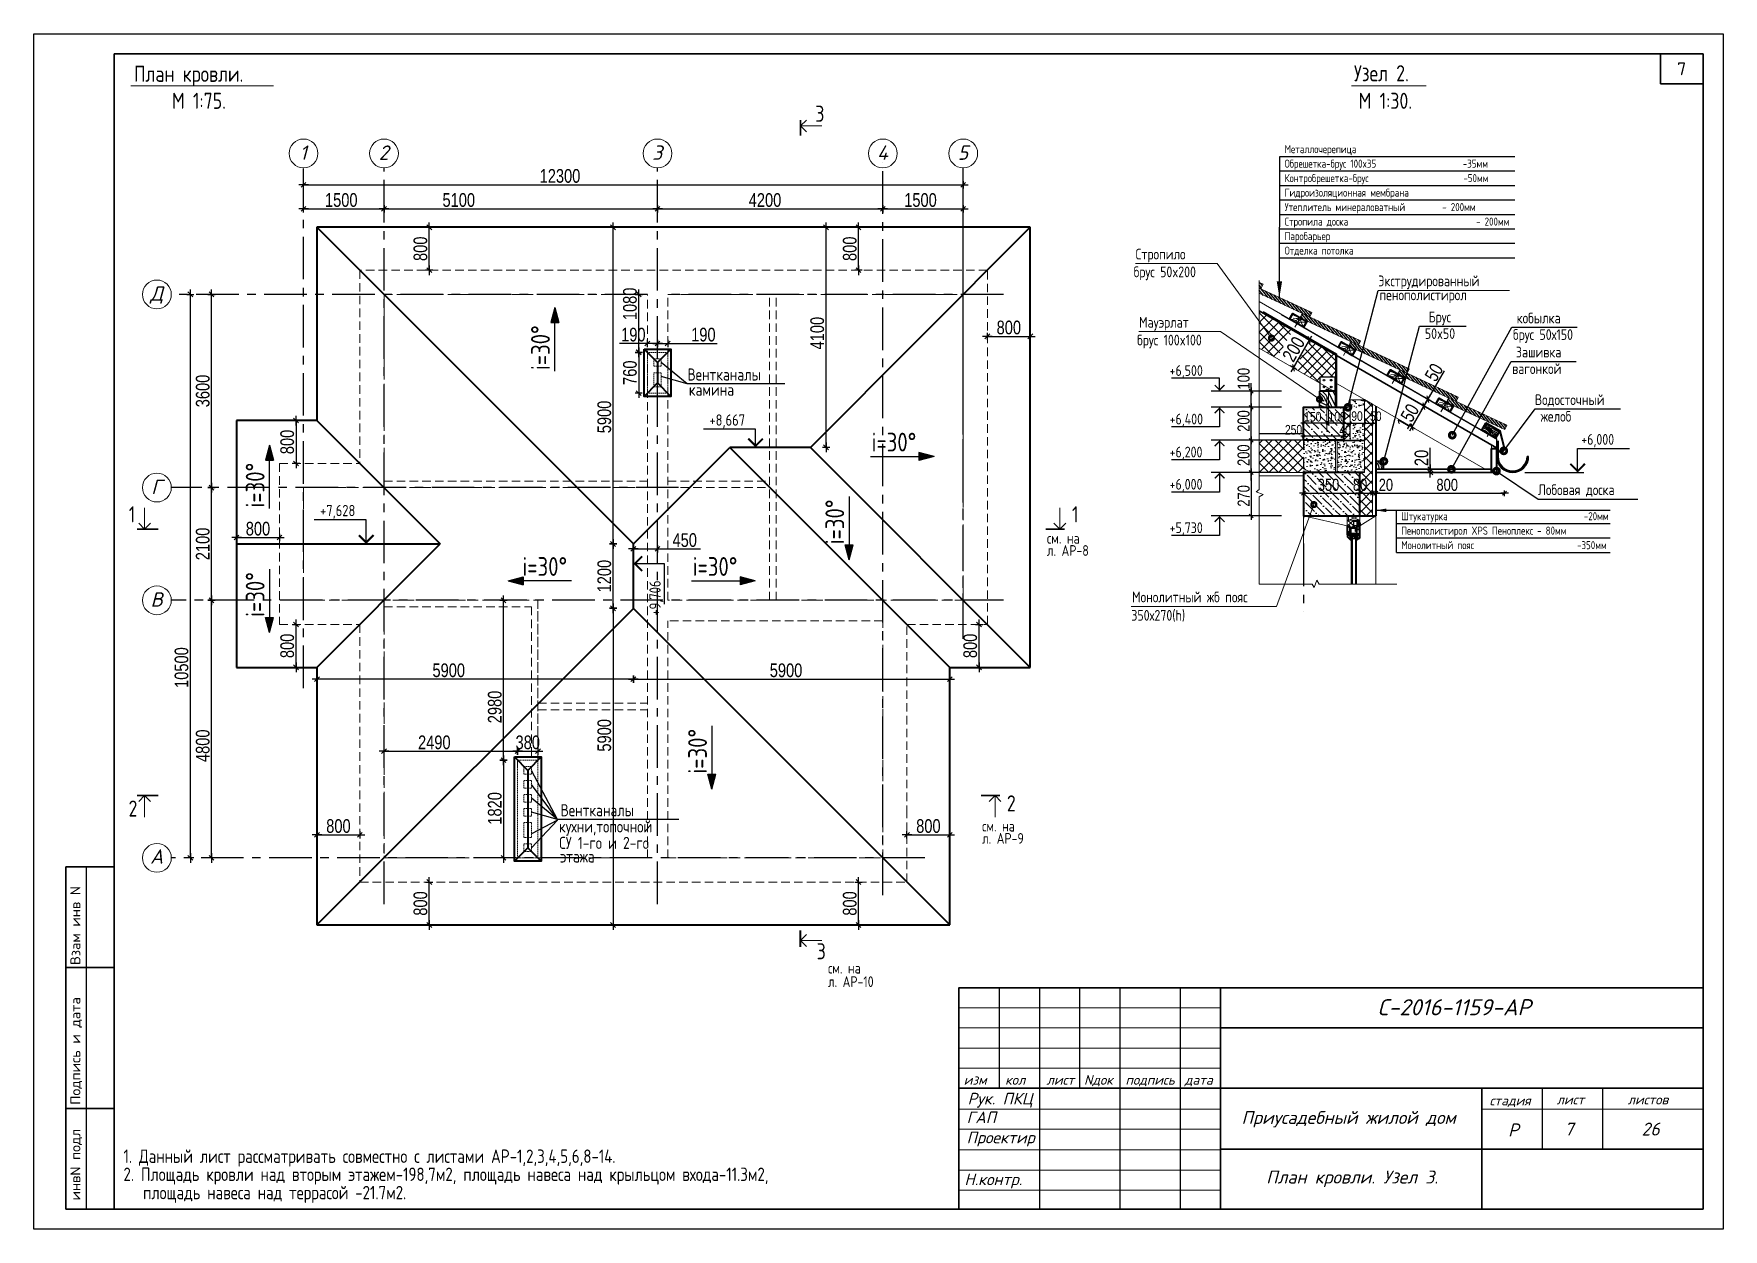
# Model space of a CAD drawing. Extents: x -12289450 to -10763036, y -7834513 to -6150123.
# Drawn here: x -11141019 to -11109519, y -7694536 to -7672261 of the extents above; entities that cross this region are included whole.
import ezdxf

# ---------------------------------------------------------------- set-up
doc = ezdxf.new("R2010")
doc.units = 0
doc.header["$LTSCALE"] = 25
doc.header["$PDMODE"] = 35
for name, pattern in [('CENTER', [50.8, 31.75, -6.35, 6.35, -6.35]), ('HIDDEN', [9.525, 6.35, -3.175]), ('HIDDEN2', [4.7625, 3.175, -1.5875]), ('KEL', [2.25, 1, -1.25])]:
    doc.linetypes.add(name, pattern=pattern)
doc.layers.get('DefPoints').update_dxf_attribs({"color": 10, "lineweight": 30})
for name, color, linetype in [('001-ПЕРЕГОРОДКИ', 5, 'Continuous'), ('003-ТЕКСТ', 7, 'Continuous'), ('004-ВСПЛИНИИ', 15, 'Continuous'), ('005-РАЗМЕРЫ', 252, 'Continuous'), ('008-ШТРИХОВКА', 252, 'Continuous'), ('014-ОСИ', 251, 'CENTER'), ('093200', 7, 'Continuous'), ('1', 7, 'Continuous'), ('1рамка1', 7, 'Continuous'), ('Annotation - Text', 7, 'Continuous'), ('ArchiCAD', 7, 'Continuous'), ('EEE', 7, 'Continuous'), ('kassa', 7, 'Continuous'), ('OK_DV', 7, 'Continuous'), ('TARVIKE', 6, 'Continuous'), ('Крыши', 7, 'Continuous'), ('Новое', 51, 'Continuous'), ('Примечания', 7, 'Continuous'), ('Текст', 7, 'Continuous'), ('Чертеж эскизный', 7, 'Continuous')]:
    doc.layers.add(name, color=color, linetype=linetype)
for name, color, linetype, lineweight in [('06_Сантехника', 140, 'Continuous', 9), ('RAZMER', 7, 'Continuous', 9), ('Перегор', 4, 'Continuous', 20), ('Перегородки', 52, 'Continuous', 30), ('Стена', 7, 'Continuous', 5), ('СТЕНЫ', 5, 'Continuous', 40), ('тонкий', 114, 'Continuous', 20), ('ФУНДАМЕНТ', 5, 'Continuous', 30), ('Штрих', 9, 'Continuous', 13), ('штриховка', 252, 'Continuous', 9)]:
    doc.layers.add(name, color=color, linetype=linetype, lineweight=lineweight)
doc.styles.add('gismo', font='isocpeui.ttf')
doc.styles.add('GOST 2.304', font='cs_gost2304.shx')
doc.styles.add('SIMP701', font='simplex701.shx')
doc.styles.get("Standard").update_dxf_attribs({"font": 'arial.ttf'})
doc.styles.add('TXT0', font='txt', dxfattribs={"width": 0.8})
doc.styles.add('ГОСТ 2.304', font='CS_Gost2304.shx')
doc.dimstyles.new('РАЗМЕРЫ', dxfattribs={"dimscale": 30, "dimtxt": 8.5, "dimasz": 0.15, "dimexe": 0, "dimexo": 0, "dimgap": 1.2, "dimtad": 1, "dimdec": 0, "dimzin": 0, "dimdsep": 46, "dimtxsty": 'TXT0', "dimblk1": 'A8MITTA', "dimblk2": 'A8MITTA', "dimsah": 1, "dimcen": 2, "dimse1": 1, "dimse2": 1, "dimadec": 0, "dimazin": 0, "dimtp": 6, "dimtm": 6, "dimtfac": 1, "dimtdec": 0, "dimtofl": 0, "dimtmove": 0, "dimatfit": 3, "dimldrblk": 'A8MITTA', "dimfxl": 0, "dimtolj": 1, "dimtzin": 0, "dimarcsym": 0})

msp = doc.modelspace()

# ---------------------------------------------------------------- texts
at = {"lineweight": 25, "ltscale": 20, "style": 'GOST 2.304'}
for s, p in [('Стропило', (-11120475.3, -7676465.9)), ('брус 50x200', (-11120511.4, -7676797.6)), ('Экструдированный ', (-11115951.8, -7676965.4)), ('пенополистирол', (-11115928.9, -7677226.7)), ('Брус', (-11115013.2, -7677637.5)), ('кобылка', (-11113369.6, -7677656.4)), ('Мауэрлат', (-11120411.2, -7677736.6)), ('50x50', (-11115082.4, -7677946.7)), ('брус 50х150', (-11113438.8, -7677965.6)), ('брус 100x100', (-11120447.4, -7678068.4)), ('Зашивка', (-11113385, -7678292.2)), ('вагонкой', (-11113454.2, -7678601.4)), ('Водосточный', (-11113031.1, -7679179.1)), ('желоб', (-11112921.8, -7679488.3)), ('Лобовая доска', (-11112972.8, -7680857.7)), ('Монолитный жб пояс', (-11120540.7, -7682855.5)), ('350х270(h)', (-11120555.3, -7683197.1))]:
    msp.add_text(s, height=200, dxfattribs=at).set_placement(p)
at = {"insert": (-11110381.1, -7672795), "char_height": 238.064, "width": 453.455, "attachment_point": 1}
msp.add_mtext('{\\Fsimplex|c0;7}', dxfattribs=at)
at = {"layer": '003-ТЕКСТ', "lineweight": 30, "style": 'SIMP701'}
for s, height, p in [('Взам инв N', 187.5, (-11140150.3, -7689612.9)), ('Подпись и дата', 187.497, (-11140150.4, -7692218.2)), ('инвN подл', 187.5, (-11140150.4, -7694001.6))]:
    msp.add_text(s, height=height, rotation=90, dxfattribs=at).set_placement(p)
at = {"layer": '008-ШТРИХОВКА', "ltscale": 3, "attachment_point": 5, "style": 'TXT0'}
for s, insert, char_height, rotation in [('\\A1;200', (-11117528.6, -7678137.8), 255, 60), ('\\A1;100', (-11118461, -7678687.8), 225, 90), ('\\A1;50', (-11114911, -7678571), 255, 60), ('\\A1;200', (-11118461, -7679476.5), 225, 90), ('\\A1;150', (-11115399.4, -7679390.1), 255, 60), ('\\A1;200', (-11118461, -7680114), 225, 90), ('\\A1;20', (-11115144.5, -7680164.5), 255, 90), ('\\A1;270', (-11118459.6, -7680872.3), 225, 90)]:
    msp.add_mtext(s, dxfattribs=dict(at, insert=insert, char_height=char_height, rotation=rotation))
for s, insert, char_height in [('\\A1;150', (-11117171, -7679397.3), 180), ('\\A1;100', (-11116717.1, -7679397.3), 180), ('\\A1;90', (-11116347.1, -7679386.5), 180), ('\\A1;50', (-11115996.5, -7679386.5), 180), ('\\A1;250', (-11117530.3, -7679640.6), 180), ('\\A1;40', (-11116569.2, -7679650.4), 180), ('\\A1;350', (-11116877.9, -7680666.7), 225), ('\\A1;80', (-11116289.6, -7680666.7), 225), ('\\A1;20', (-11115808.9, -7680666.7), 225), ('\\A1;800', (-11114665.3, -7680666.7), 225)]:
    msp.add_mtext(s, dxfattribs=dict(at, insert=insert, char_height=char_height))
at = {"layer": 'Annotation - Text', "color": 0, "lineweight": 25}
for s, height, style, p in [('План кровли.', 300, 'GOST 2.304', (-11139150.9, -7673156.3)), ('Узел 2.', 300, 'GOST 2.304', (-11116404, -7673146.4)), ('М 1:75.', 300, 'GOST 2.304', (-11138443.6, -7673659.6)), ('М 1:30.', 300, 'GOST 2.304', (-11116317.4, -7673659.6)), ('Вентканалы', 225, 'GOST 2.304', (-11128830.6, -7678722.2)), ('камина', 225, 'GOST 2.304', (-11128804.5, -7679005.1)), ('Вентканалы', 225, 'GOST 2.304', (-11131196.1, -7686842.2)), ('СУ 1-го и 2-го', 225, 'GOST 2.304', (-11131221.3, -7687450.3)), ('кухни,топочной', 225, 'GOST 2.304', (-11131224.5, -7687143.9)), ('этажа', 225, 'GOST 2.304', (-11131207, -7687703.2)), ('С-2016-1159-АР', 300.621, 'gismo', (-11115962.5, -7690550.6)), ('изм', 180.37, 'gismo', (-11123681.1, -7691844.1)), ('кол', 180.37, 'gismo', (-11122908.5, -7691844.1)), ('лист', 180.37, 'gismo', (-11122135.9, -7691844.1)), ('Nдок', 180.37, 'gismo', (-11121436.9, -7691844.1)), ('подпись', 180.37, 'gismo', (-11120664.4, -7691844.1)), ('дата', 180.37, 'gismo', (-11119560.7, -7691844.1)), ('Рук. ПКЦ', 216.45, 'gismo', (-11123607.5, -7692211.7)), ('стадия', 180.37, 'gismo', (-11113876.8, -7692230)), ('лист', 180.37, 'gismo', (-11112626, -7692211.7)), ('листов', 180.37, 'gismo', (-11111301.6, -7692211.7)), ('ГАП', 216.45, 'gismo', (-11123625.9, -7692560.9)), ('Приусадебный жилой дом', 240.497, 'gismo', (-11118500.2, -7692575.3)), ('Р', 240.5, 'gismo', (-11113529.7, -7692807.1)), ('7', 240.5, 'gismo', (-11112478.6, -7692790.5)), ('26', 240.5, 'gismo', (-11111041.6, -7692790.5)), ('Проектир', 216.45, 'gismo', (-11123625.9, -7692935.9)), ('1. Данный лист рассматривать совместно с листами АР-1,2,3,4,5,6,8-14.', 250, 'GOST 2.304', (-11139346.8, -7693301.1)), ('2. Площадь кровли над вторым этажем-198,7м2, площадь навеса над крыльцом входа-11.3м2,', 250, 'GOST 2.304', (-11139346.8, -7693637.7)), ('Н.контр.', 216.45, 'gismo', (-11123667.1, -7693715.8)), ('План кровли. Узел 3.', 240.497, 'gismo', (-11118040.9, -7693685.3)), ('площадь навеса над террасой -21.7м2.', 250, 'GOST 2.304', (-11138981.9, -7693978.7))]:
    msp.add_text(s, height=height, dxfattribs=dict(at, style=style)).set_placement(p)
at = {"layer": 'Annotation - Text', "color": 0, "lineweight": 25, "char_height": 268.3, "attachment_point": 2, "style": 'gismo'}
for s, insert in [('1', (-11135994.8, -7674341.4)), ('2', (-11134494.8, -7674341.4)), ('3', (-11129394.8, -7674341.4)), ('4', (-11125194.8, -7674341.4)), ('5', (-11123694.8, -7674341.4)), ('Д', (-11138729.3, -7676968.4)), ('Г', (-11138729.3, -7680568.4)), ('В', (-11138729.3, -7682668.4)), ('A', (-11138729.3, -7687457.2))]:
    msp.add_mtext(s, dxfattribs=dict(at, insert=insert))
at = {"layer": 'Примечания', "linetype": 'Continuous', "lineweight": 25, "ltscale": 50, "style": 'GOST 2.304'}
for s, p in [('+6,500', (-11119841.4, -7678636)), ('+6,400', (-11119841.4, -7679539.6)), ('+6,200', (-11119841.4, -7680154.6)), ('+6,000', (-11112165.6, -7679918.9)), ('+6,000', (-11119841.4, -7680754.6)), ('+5,730', (-11119841.4, -7681564.6))]:
    msp.add_text(s, height=200, dxfattribs=at).set_placement(p)
at = {"layer": 'Примечания', "linetype": 'Continuous', "lineweight": 25, "ltscale": 75, "style": 'GOST 2.304'}
for s, p in [('+8,667', (-11128421.4, -7679563)), ('+7,628', (-11135680.8, -7681249.7))]:
    msp.add_text(s, height=210, dxfattribs=at).set_placement(p)
msp.add_text('+9,706', height=210, rotation=90, dxfattribs=at).set_placement((-11129330.8, -7683101.9))
at = {"layer": 'Примечания', "color": 7, "lineweight": 25, "attachment_point": 4}
for s, insert, char_height in [('{\\fGOST 2.304 type A|b0|i0|c0|p34;3}', (-11126446.9, -7673750.1), 300), ('{\\fGOST 2.304 type A|b0|i0|c0|p34;1}', (-11139247.2, -7681214.9), 300), ('{\\fGOST 2.304 type A|b0|i0|c0|p34;1}', (-11121661.1, -7681214.9), 300), ('{\\fGOST 2.304 type A|b0|i0|c204|p34;л. АР-\\fGOST 2.304 type A|b0|i0|c0|p34;8}', (-11122128.9, -7681890.1), 200), ('{\\fGOST 2.304 type A|b0|i0|c204|p34;см. на}', (-11122128.9, -7681661.4), 200), ('{\\fGOST 2.304 type A|b0|i0|c0|p34;2}', (-11139252.5, -7686697.6), 300), ('{\\fGOST 2.304 type A|b0|i0|c0|p34;2}', (-11122875.6, -7686600.5), 300), ('{\\fGOST 2.304 type A|b0|i0|c204|p34;л. АР-\\fGOST 2.304 type A|b0|i0|c0|p34;9}', (-11123338.1, -7687254.5), 200), ('{\\fGOST 2.304 type A|b0|i0|c204|p34;см. на}', (-11123338.1, -7687025.8), 200), ('{\\fGOST 2.304 type A|b0|i0|c0|p34;3}', (-11126421.8, -7689357.5), 300), ('{\\fGOST 2.304 type A|b0|i0|c204|p34;см. на}', (-11126210.5, -7689672.3), 200), ('{\\fGOST 2.304 type A|b0|i0|c204|p34;л. АР-\\fGOST 2.304 type A|b0|i0|c0|p34;10}', (-11126210.5, -7689923.6), 200)]:
    msp.add_mtext(s, dxfattribs=dict(at, insert=insert, char_height=char_height))
at = {"layer": 'Текст', "linetype": 'Continuous', "lineweight": 25, "ltscale": 100}
for rotation, style, p in [(90, 'GOST 2.304', (-11131397.1, -7678527.6)), (360, 'ГОСТ 2.304', (-11125398.1, -7680044.5)), (90, 'GOST 2.304', (-11136716.7, -7681088.7)), (90, 'GOST 2.304', (-11125908.9, -7681773.6)), (360, 'ГОСТ 2.304', (-11131908.2, -7682362.4)), (360, 'ГОСТ 2.304', (-11128734.2, -7682362.4)), (90, 'GOST 2.304', (-11136716.7, -7683126.2)), (90, 'GOST 2.304', (-11128468, -7686047.1))]:
    msp.add_text('i=30%%D', height=350, rotation=rotation, dxfattribs=dict(at, style=style)).set_placement(p)
at = {"layer": 'тонкий', "lineweight": 25, "ltscale": 2, "style": 'GOST 2.304'}
for s, p in [('Обрешетка-брус 100x35                     -35мм', (-11117696.4, -7674755.4)), ('Металлочерепица ', (-11117696.4, -7674485.4)), ('Контробрешетка-брус                       -50мм', (-11117696.4, -7675025.4)), ('Гидроизоляционная мембрана', (-11117696.4, -7675295.4)), ('Утеплитель минераловатный         - 200мм', (-11117696.4, -7675565.4)), ('Стропила доска                               - 200мм', (-11117696.4, -7675835.4)), ('Паробарьер', (-11117696.4, -7676105.4)), ('Отделка потолка', (-11117696.4, -7676375.4)), ('Штукатурка                                 -20мм ', (-11115522.8, -7681324.7)), ('Пенополистирол XPS Пеноплекс - 80мм', (-11115522.8, -7681594.7)), ('Монолитный пояс                         -350мм', (-11115522.8, -7681864.7))]:
    msp.add_text(s, height=150, dxfattribs=at).set_placement(p)

# ---------------------------------------------------------------- blocks, each defined once
blk = doc.blocks.new('A8MITTA', base_point=(3180, 3140))
for p, q in [((3170, 3130), (3190, 3150)), ((3180, 3155), (3180, 3125)), ((3160, 3140), (3200, 3140))]:
    blk.add_line(p, q)
blk = doc.blocks.new('*D39')
at = {"layer": '005-РАЗМЕРЫ', "color": 0, "lineweight": -2, "ltscale": 1.2, "transparency": 16777216}
blk.add_line((-11134484, -7675524), (-11129393, -7675524), dxfattribs=at)
at = {"layer": 'DefPoints', "color": 0, "ltscale": 1.2, "transparency": 16777216}
for p in [(-11129389, -7675524), (-11134489, -7675693), (-11129389, -7675693)]:
    blk.add_point(p, dxfattribs=at)
at = {"layer": '005-РАЗМЕРЫ', "color": 0, "lineweight": -2, "ltscale": 1.2, "transparency": 16777216, "xscale": 4.5, "yscale": 4.5, "zscale": 4.5, "rotation": 180}
blk.add_blockref('A8MITTA', (-11134489, -7675524), dxfattribs=at)
at = {"layer": '005-РАЗМЕРЫ', "color": 0, "lineweight": -2, "ltscale": 1.2, "transparency": 16777216, "xscale": 4.5, "yscale": 4.5, "zscale": 4.5}
blk.add_blockref('A8MITTA', (-11129389, -7675524), dxfattribs=at)
at = {"layer": '005-РАЗМЕРЫ', "color": 0, "ltscale": 1.2, "transparency": 16777216, "insert": (-11133095, -7675360), "char_height": 255, "attachment_point": 5, "style": 'TXT0'}
blk.add_mtext('\\A1;5100', dxfattribs=at)
blk = doc.blocks.new('*D40')
at = {"layer": '005-РАЗМЕРЫ', "color": 0, "lineweight": -2, "ltscale": 1.2, "transparency": 16777216}
blk.add_line((-11135984, -7675074), (-11123693, -7675074), dxfattribs=at)
at = {"layer": 'DefPoints', "color": 0, "ltscale": 1.2, "transparency": 16777216}
for p in [(-11123689, -7675074), (-11135989, -7676020), (-11123689, -7676238)]:
    blk.add_point(p, dxfattribs=at)
at = {"layer": '005-РАЗМЕРЫ', "color": 0, "lineweight": -2, "ltscale": 1.2, "transparency": 16777216, "xscale": 4.5, "yscale": 4.5, "zscale": 4.5, "rotation": 180}
blk.add_blockref('A8MITTA', (-11135989, -7675074), dxfattribs=at)
at = {"layer": '005-РАЗМЕРЫ', "color": 0, "lineweight": -2, "ltscale": 1.2, "transparency": 16777216, "xscale": 4.5, "yscale": 4.5, "zscale": 4.5}
blk.add_blockref('A8MITTA', (-11123689, -7675074), dxfattribs=at)
at = {"layer": '005-РАЗМЕРЫ', "color": 0, "ltscale": 1.2, "transparency": 16777216, "insert": (-11131208, -7674911), "char_height": 255, "attachment_point": 5, "style": 'TXT0'}
blk.add_mtext('\\A1;12300', dxfattribs=at)
blk = doc.blocks.new('*D41')
at = {"layer": '005-РАЗМЕРЫ', "color": 0, "lineweight": -2, "ltscale": 1.2, "transparency": 16777216}
blk.add_line((-11135984, -7675524), (-11134493, -7675524), dxfattribs=at)
at = {"layer": 'DefPoints', "color": 0, "ltscale": 1.2, "transparency": 16777216}
for p in [(-11134489, -7675524), (-11135989, -7675693), (-11134489, -7675693)]:
    blk.add_point(p, dxfattribs=at)
at = {"layer": '005-РАЗМЕРЫ', "color": 0, "lineweight": -2, "ltscale": 1.2, "transparency": 16777216, "xscale": 4.5, "yscale": 4.5, "zscale": 4.5, "rotation": 180}
blk.add_blockref('A8MITTA', (-11135989, -7675524), dxfattribs=at)
at = {"layer": '005-РАЗМЕРЫ', "color": 0, "lineweight": -2, "ltscale": 1.2, "transparency": 16777216, "xscale": 4.5, "yscale": 4.5, "zscale": 4.5}
blk.add_blockref('A8MITTA', (-11134489, -7675524), dxfattribs=at)
at = {"layer": '005-РАЗМЕРЫ', "color": 0, "ltscale": 1.2, "transparency": 16777216, "insert": (-11135286, -7675360), "char_height": 255, "attachment_point": 5, "style": 'TXT0'}
blk.add_mtext('\\A1;1500', dxfattribs=at)
blk = doc.blocks.new('*D42')
at = {"layer": '005-РАЗМЕРЫ', "color": 0, "lineweight": -2, "ltscale": 1.2, "transparency": 16777216}
blk.add_line((-11129384, -7675524), (-11125193, -7675524), dxfattribs=at)
at = {"layer": 'DefPoints', "color": 0, "ltscale": 1.2, "transparency": 16777216}
for p in [(-11125189, -7675524), (-11129389, -7675693), (-11125189, -7675693)]:
    blk.add_point(p, dxfattribs=at)
at = {"layer": '005-РАЗМЕРЫ', "color": 0, "lineweight": -2, "ltscale": 1.2, "transparency": 16777216, "xscale": 4.5, "yscale": 4.5, "zscale": 4.5, "rotation": 180}
blk.add_blockref('A8MITTA', (-11129389, -7675524), dxfattribs=at)
at = {"layer": '005-РАЗМЕРЫ', "color": 0, "lineweight": -2, "ltscale": 1.2, "transparency": 16777216, "xscale": 4.5, "yscale": 4.5, "zscale": 4.5}
blk.add_blockref('A8MITTA', (-11125189, -7675524), dxfattribs=at)
at = {"layer": '005-РАЗМЕРЫ', "color": 0, "ltscale": 1.2, "transparency": 16777216, "insert": (-11127385, -7675360), "char_height": 255, "attachment_point": 5, "style": 'TXT0'}
blk.add_mtext('\\A1;4200', dxfattribs=at)
blk = doc.blocks.new('*D43')
at = {"layer": '005-РАЗМЕРЫ', "color": 0, "lineweight": -2, "ltscale": 1.2, "transparency": 16777216}
blk.add_line((-11125184, -7675524), (-11123693, -7675524), dxfattribs=at)
at = {"layer": 'DefPoints', "color": 0, "ltscale": 1.2, "transparency": 16777216}
for p in [(-11123689, -7675524), (-11125189, -7675693), (-11123689, -7675693)]:
    blk.add_point(p, dxfattribs=at)
at = {"layer": '005-РАЗМЕРЫ', "color": 0, "lineweight": -2, "ltscale": 1.2, "transparency": 16777216, "xscale": 4.5, "yscale": 4.5, "zscale": 4.5, "rotation": 180}
blk.add_blockref('A8MITTA', (-11125189, -7675524), dxfattribs=at)
at = {"layer": '005-РАЗМЕРЫ', "color": 0, "lineweight": -2, "ltscale": 1.2, "transparency": 16777216, "xscale": 4.5, "yscale": 4.5, "zscale": 4.5}
blk.add_blockref('A8MITTA', (-11123689, -7675524), dxfattribs=at)
at = {"layer": '005-РАЗМЕРЫ', "color": 0, "ltscale": 1.2, "transparency": 16777216, "insert": (-11124486, -7675360), "char_height": 255, "attachment_point": 5, "style": 'TXT0'}
blk.add_mtext('\\A1;1500', dxfattribs=at)
blk = doc.blocks.new('*D44')
at = {"layer": '005-РАЗМЕРЫ', "color": 0, "lineweight": -2, "ltscale": 1.2, "transparency": 16777216}
blk.add_line((-11137705, -7687613), (-11137705, -7682822), dxfattribs=at)
at = {"layer": 'DefPoints', "color": 0, "ltscale": 1.2, "transparency": 16777216}
for p in [(-11137705, -7682817), (-11137637, -7682817), (-11137654, -7687617)]:
    blk.add_point(p, dxfattribs=at)
at = {"layer": '005-РАЗМЕРЫ', "color": 0, "lineweight": -2, "ltscale": 1.2, "transparency": 16777216, "xscale": 4.5, "yscale": 4.5, "zscale": 4.5}
for p, rotation in [((-11137705, -7682817), 90), ((-11137705, -7687617), 270)]:
    blk.add_blockref('A8MITTA', p, dxfattribs=dict(at, rotation=rotation))
at = {"layer": '005-РАЗМЕРЫ', "color": 0, "ltscale": 1.2, "transparency": 16777216, "insert": (-11137868, -7685528), "char_height": 255, "attachment_point": 5, "rotation": 90, "style": 'TXT0'}
blk.add_mtext('\\A1;4800', dxfattribs=at)
blk = doc.blocks.new('*D45')
at = {"layer": '005-РАЗМЕРЫ', "color": 0, "lineweight": -2, "ltscale": 1.2, "transparency": 16777216}
blk.add_line((-11138100, -7687613), (-11138100, -7677122), dxfattribs=at)
at = {"layer": 'DefPoints', "color": 0, "ltscale": 1.2, "transparency": 16777216}
for p in [(-11138100, -7677117), (-11137975, -7677117), (-11138027, -7687617)]:
    blk.add_point(p, dxfattribs=at)
at = {"layer": '005-РАЗМЕРЫ', "color": 0, "lineweight": -2, "ltscale": 1.2, "transparency": 16777216, "xscale": 4.5, "yscale": 4.5, "zscale": 4.5}
for p, rotation in [((-11138100, -7677117), 90), ((-11138100, -7687617), 270)]:
    blk.add_blockref('A8MITTA', p, dxfattribs=dict(at, rotation=rotation))
at = {"layer": '005-РАЗМЕРЫ', "color": 0, "ltscale": 1.2, "transparency": 16777216, "insert": (-11138264, -7684071), "char_height": 255, "attachment_point": 5, "rotation": 90, "style": 'TXT0'}
blk.add_mtext('\\A1;10500', dxfattribs=at)
blk = doc.blocks.new('*D46')
at = {"layer": '005-РАЗМЕРЫ', "color": 0, "lineweight": -2, "ltscale": 1.2, "transparency": 16777216}
blk.add_line((-11137705, -7682813), (-11137705, -7680722), dxfattribs=at)
at = {"layer": 'DefPoints', "color": 0, "ltscale": 1.2, "transparency": 16777216}
for p in [(-11137705, -7680717), (-11137554, -7680717), (-11137891, -7682817)]:
    blk.add_point(p, dxfattribs=at)
at = {"layer": '005-РАЗМЕРЫ', "color": 0, "lineweight": -2, "ltscale": 1.2, "transparency": 16777216, "xscale": 4.5, "yscale": 4.5, "zscale": 4.5}
for p, rotation in [((-11137705, -7680717), 90), ((-11137705, -7682817), 270)]:
    blk.add_blockref('A8MITTA', p, dxfattribs=dict(at, rotation=rotation))
at = {"layer": '005-РАЗМЕРЫ', "color": 0, "ltscale": 1.2, "transparency": 16777216, "insert": (-11137868, -7681767), "char_height": 255, "attachment_point": 5, "rotation": 90, "style": 'TXT0'}
blk.add_mtext('\\A1;2100', dxfattribs=at)
blk = doc.blocks.new('*D47')
at = {"layer": '005-РАЗМЕРЫ', "color": 0, "lineweight": -2, "ltscale": 1.2, "transparency": 16777216}
blk.add_line((-11137705, -7680713), (-11137705, -7677122), dxfattribs=at)
at = {"layer": 'DefPoints', "color": 0, "ltscale": 1.2, "transparency": 16777216}
for p in [(-11137705, -7677117), (-11137505, -7677117), (-11137554, -7680717)]:
    blk.add_point(p, dxfattribs=at)
at = {"layer": '005-РАЗМЕРЫ', "color": 0, "lineweight": -2, "ltscale": 1.2, "transparency": 16777216, "xscale": 4.5, "yscale": 4.5, "zscale": 4.5}
for p, rotation in [((-11137705, -7677117), 90), ((-11137705, -7680717), 270)]:
    blk.add_blockref('A8MITTA', p, dxfattribs=dict(at, rotation=rotation))
at = {"layer": '005-РАЗМЕРЫ', "color": 0, "ltscale": 1.2, "transparency": 16777216, "insert": (-11137868, -7678917), "char_height": 255, "attachment_point": 5, "rotation": 90, "style": 'TXT0'}
blk.add_mtext('\\A1;3600', dxfattribs=at)
blk = doc.blocks.new('ЛИНИЯ_8331', base_point=(-6696, 28377))
at = {"layer": 'Чертеж эскизный', "color": 7, "linetype": 'Continuous'}
blk.add_line((-6696, 28377), (-5792, 28377), dxfattribs=at)
at = {"layer": 'Чертеж эскизный', "color": 49, "linetype": 'Continuous'}
for p, q in [((-5512, 28377), (-5792, 28452)), ((-5792, 28302), (-5792, 28452)), ((-5512, 28377), (-5792, 28302))]:
    blk.add_line(p, q, dxfattribs=at)
at = {"layer": 'Чертеж эскизный', "color": 49}
blk.add_solid([(-5512, 28377), (-5792, 28302), (-5792, 28452)], dxfattribs=at)
blk = doc.blocks.new('*D347')
at = {"layer": '005-РАЗМЕРЫ', "color": 0, "lineweight": -2, "ltscale": 1.2, "transparency": 16777216}
blk.add_line((-11132260, -7685793), (-11132260, -7682822), dxfattribs=at)
at = {"layer": 'DefPoints', "color": 0, "ltscale": 1.2, "transparency": 16777216}
for p in [(-11132260, -7682817), (-11131809, -7682817), (-11131809, -7685797)]:
    blk.add_point(p, dxfattribs=at)
at = {"layer": '005-РАЗМЕРЫ', "color": 0, "lineweight": -2, "ltscale": 1.2, "transparency": 16777216, "xscale": 4.5, "yscale": 4.5, "zscale": 4.5}
for p, rotation in [((-11132260, -7682817), 90), ((-11132260, -7685797), 270)]:
    blk.add_blockref('A8MITTA', p, dxfattribs=dict(at, rotation=rotation))
at = {"layer": '005-РАЗМЕРЫ', "color": 0, "ltscale": 1.2, "transparency": 16777216, "insert": (-11132423, -7684805), "char_height": 255, "attachment_point": 5, "rotation": 90, "style": 'TXT0'}
blk.add_mtext('\\A1;2980', dxfattribs=at)
blk = doc.blocks.new('*D348')
at = {"layer": '005-РАЗМЕРЫ', "color": 0, "lineweight": -2, "ltscale": 1.2, "transparency": 16777216}
blk.add_line((-11132260, -7685802), (-11132260, -7687613), dxfattribs=at)
at = {"layer": 'DefPoints', "color": 0, "ltscale": 1.2, "transparency": 16777216}
for p in [(-11131876, -7685797), (-11132260, -7687617), (-11131876, -7687617)]:
    blk.add_point(p, dxfattribs=at)
at = {"layer": '005-РАЗМЕРЫ', "color": 0, "lineweight": -2, "ltscale": 1.2, "transparency": 16777216, "xscale": 4.5, "yscale": 4.5, "zscale": 4.5}
for p, rotation in [((-11132260, -7685797), 90), ((-11132260, -7687617), 270)]:
    blk.add_blockref('A8MITTA', p, dxfattribs=dict(at, rotation=rotation))
at = {"layer": '005-РАЗМЕРЫ', "color": 0, "ltscale": 1.2, "transparency": 16777216, "insert": (-11132423, -7686695), "char_height": 255, "attachment_point": 5, "rotation": 90, "style": 'TXT0'}
blk.add_mtext('\\A1;1820', dxfattribs=at)
blk = doc.blocks.new('*D349')
at = {"layer": '005-РАЗМЕРЫ', "color": 0, "lineweight": -2, "ltscale": 1.2, "transparency": 16777216}
blk.add_line((-11131994, -7685629), (-11131623, -7685629), dxfattribs=at)
at = {"layer": 'DefPoints', "color": 0, "ltscale": 1.2, "transparency": 16777216}
for p in [(-11131619, -7685629), (-11131999, -7685797), (-11131619, -7685797)]:
    blk.add_point(p, dxfattribs=at)
at = {"layer": '005-РАЗМЕРЫ', "color": 0, "lineweight": -2, "ltscale": 1.2, "transparency": 16777216, "xscale": 4.5, "yscale": 4.5, "zscale": 4.5, "rotation": 180}
blk.add_blockref('A8MITTA', (-11131999, -7685629), dxfattribs=at)
at = {"layer": '005-РАЗМЕРЫ', "color": 0, "lineweight": -2, "ltscale": 1.2, "transparency": 16777216, "xscale": 4.5, "yscale": 4.5, "zscale": 4.5}
blk.add_blockref('A8MITTA', (-11131619, -7685629), dxfattribs=at)
at = {"layer": '005-РАЗМЕРЫ', "color": 0, "ltscale": 1.2, "transparency": 16777216, "insert": (-11131809, -7685466), "char_height": 255, "attachment_point": 5, "style": 'TXT0'}
blk.add_mtext('\\A1;380', dxfattribs=at)
blk = doc.blocks.new('*D350')
at = {"layer": '005-РАЗМЕРЫ', "color": 0, "lineweight": -2, "ltscale": 1.2, "transparency": 16777216}
blk.add_line((-11134484, -7685629), (-11132003, -7685629), dxfattribs=at)
at = {"layer": 'DefPoints', "color": 0, "ltscale": 1.2, "transparency": 16777216}
for p in [(-11131999, -7685629), (-11134489, -7686541), (-11131999, -7686541)]:
    blk.add_point(p, dxfattribs=at)
at = {"layer": '005-РАЗМЕРЫ', "color": 0, "lineweight": -2, "ltscale": 1.2, "transparency": 16777216, "xscale": 4.5, "yscale": 4.5, "zscale": 4.5, "rotation": 180}
blk.add_blockref('A8MITTA', (-11134489, -7685629), dxfattribs=at)
at = {"layer": '005-РАЗМЕРЫ', "color": 0, "lineweight": -2, "ltscale": 1.2, "transparency": 16777216, "xscale": 4.5, "yscale": 4.5, "zscale": 4.5}
blk.add_blockref('A8MITTA', (-11131999, -7685629), dxfattribs=at)
at = {"layer": '005-РАЗМЕРЫ', "color": 0, "ltscale": 1.2, "transparency": 16777216, "insert": (-11133551, -7685466), "char_height": 255, "attachment_point": 5, "style": 'TXT0'}
blk.add_mtext('\\A1;2490', dxfattribs=at)
blk = doc.blocks.new('*D351')
at = {"layer": '005-РАЗМЕРЫ', "color": 0, "lineweight": -2, "ltscale": 1.2, "transparency": 16777216}
for p, q in [((-11129579, -7678032), (-11130097, -7678032)), ((-11129393, -7678032), (-11129574, -7678032))]:
    blk.add_line(p, q, dxfattribs=at)
at = {"layer": 'DefPoints', "color": 0, "ltscale": 1.2, "transparency": 16777216}
for p in [(-11129579, -7678032), (-11129579, -7678262), (-11129389, -7678262)]:
    blk.add_point(p, dxfattribs=at)
at = {"layer": '005-РАЗМЕРЫ', "color": 0, "lineweight": -2, "ltscale": 1.2, "transparency": 16777216, "xscale": 4.5, "yscale": 4.5, "zscale": 4.5, "rotation": 180}
blk.add_blockref('A8MITTA', (-11129579, -7678032), dxfattribs=at)
at = {"layer": '005-РАЗМЕРЫ', "color": 0, "lineweight": -2, "ltscale": 1.2, "transparency": 16777216, "xscale": 4.5, "yscale": 4.5, "zscale": 4.5}
blk.add_blockref('A8MITTA', (-11129389, -7678032), dxfattribs=at)
at = {"layer": '005-РАЗМЕРЫ', "color": 0, "ltscale": 1.2, "transparency": 16777216, "insert": (-11129840, -7677868), "char_height": 255, "attachment_point": 5, "style": 'TXT0'}
blk.add_mtext('\\A1;190', dxfattribs=at)
blk = doc.blocks.new('*D352')
at = {"layer": '005-РАЗМЕРЫ', "color": 0, "lineweight": -2, "ltscale": 1.2, "transparency": 16777216}
for p, q in [((-11129384, -7678032), (-11129203, -7678032)), ((-11129199, -7678032), (-11128277, -7678032))]:
    blk.add_line(p, q, dxfattribs=at)
at = {"layer": 'DefPoints', "color": 0, "ltscale": 1.2, "transparency": 16777216}
for p in [(-11129199, -7678032), (-11129389, -7678262), (-11129199, -7678262)]:
    blk.add_point(p, dxfattribs=at)
at = {"layer": '005-РАЗМЕРЫ', "color": 0, "lineweight": -2, "ltscale": 1.2, "transparency": 16777216, "xscale": 4.5, "yscale": 4.5, "zscale": 4.5, "rotation": 180}
blk.add_blockref('A8MITTA', (-11129389, -7678032), dxfattribs=at)
at = {"layer": '005-РАЗМЕРЫ', "color": 0, "lineweight": -2, "ltscale": 1.2, "transparency": 16777216, "xscale": 4.5, "yscale": 4.5, "zscale": 4.5}
blk.add_blockref('A8MITTA', (-11129199, -7678032), dxfattribs=at)
at = {"layer": '005-РАЗМЕРЫ', "color": 0, "ltscale": 1.2, "transparency": 16777216, "insert": (-11128534, -7677868), "char_height": 255, "attachment_point": 5, "style": 'TXT0'}
blk.add_mtext('\\A1;190', dxfattribs=at)
blk = doc.blocks.new('*D353')
at = {"layer": '005-РАЗМЕРЫ', "color": 0, "lineweight": -2, "ltscale": 1.2, "transparency": 16777216}
blk.add_line((-11129739, -7678193), (-11129739, -7677122), dxfattribs=at)
at = {"layer": 'DefPoints', "color": 0, "ltscale": 1.2, "transparency": 16777216}
for p in [(-11129739, -7677117), (-11129579, -7677117), (-11129472, -7678197)]:
    blk.add_point(p, dxfattribs=at)
at = {"layer": '005-РАЗМЕРЫ', "color": 0, "lineweight": -2, "ltscale": 1.2, "transparency": 16777216, "xscale": 4.5, "yscale": 4.5, "zscale": 4.5}
for p, rotation in [((-11129739, -7677117), 90), ((-11129739, -7678197), 270)]:
    blk.add_blockref('A8MITTA', p, dxfattribs=dict(at, rotation=rotation))
at = {"layer": '005-РАЗМЕРЫ', "color": 0, "ltscale": 1.2, "transparency": 16777216, "insert": (-11129903, -7677294), "char_height": 255, "attachment_point": 5, "rotation": 90, "style": 'TXT0'}
blk.add_mtext('\\A1;1080', dxfattribs=at)
blk = doc.blocks.new('*D354')
at = {"layer": '005-РАЗМЕРЫ', "color": 0, "lineweight": -2, "ltscale": 1.2, "transparency": 16777216}
blk.add_line((-11129740, -7678202), (-11129740, -7678953), dxfattribs=at)
at = {"layer": 'DefPoints', "color": 0, "ltscale": 1.2, "transparency": 16777216}
for p in [(-11129533, -7678197), (-11129740, -7678957), (-11129579, -7678957)]:
    blk.add_point(p, dxfattribs=at)
at = {"layer": '005-РАЗМЕРЫ', "color": 0, "lineweight": -2, "ltscale": 1.2, "transparency": 16777216, "xscale": 4.5, "yscale": 4.5, "zscale": 4.5}
for p, rotation in [((-11129740, -7678197), 90), ((-11129740, -7678957), 270)]:
    blk.add_blockref('A8MITTA', p, dxfattribs=dict(at, rotation=rotation))
at = {"layer": '005-РАЗМЕРЫ', "color": 0, "ltscale": 1.2, "transparency": 16777216, "insert": (-11129903, -7678577), "char_height": 255, "attachment_point": 5, "rotation": 90, "style": 'TXT0'}
blk.add_mtext('\\A1;760', dxfattribs=at)
blk = doc.blocks.new('*D355')
at = {"layer": '005-РАЗМЕРЫ', "color": 0, "lineweight": -2, "ltscale": 1.2, "transparency": 16777216}
blk.add_line((-11123234, -7677899), (-11122443, -7677899), dxfattribs=at)
at = {"layer": 'DefPoints', "color": 0, "ltscale": 1.2, "transparency": 16777216}
for p in [(-11123239, -7678041), (-11122439, -7677899), (-11122439, -7678041)]:
    blk.add_point(p, dxfattribs=at)
at = {"layer": '005-РАЗМЕРЫ', "color": 0, "lineweight": -2, "ltscale": 1.2, "transparency": 16777216, "xscale": 4.5, "yscale": 4.5, "zscale": 4.5, "rotation": 180}
blk.add_blockref('A8MITTA', (-11123239, -7677899), dxfattribs=at)
at = {"layer": '005-РАЗМЕРЫ', "color": 0, "lineweight": -2, "ltscale": 1.2, "transparency": 16777216, "xscale": 4.5, "yscale": 4.5, "zscale": 4.5}
blk.add_blockref('A8MITTA', (-11122439, -7677899), dxfattribs=at)
at = {"layer": '005-РАЗМЕРЫ', "color": 0, "ltscale": 1.2, "transparency": 16777216, "insert": (-11122839, -7677735), "char_height": 255, "attachment_point": 5, "style": 'TXT0'}
blk.add_mtext('\\A1;800', dxfattribs=at)
blk = doc.blocks.new('*D356')
at = {"layer": '005-РАЗМЕРЫ', "color": 0, "lineweight": -2, "ltscale": 1.2, "transparency": 16777216}
blk.add_line((-11126247, -7679963), (-11126247, -7675872), dxfattribs=at)
at = {"layer": 'DefPoints', "color": 0, "ltscale": 1.2, "transparency": 16777216}
for p in [(-11126842, -7675867), (-11126247, -7675867), (-11126842, -7679967)]:
    blk.add_point(p, dxfattribs=at)
at = {"layer": '005-РАЗМЕРЫ', "color": 0, "lineweight": -2, "ltscale": 1.2, "transparency": 16777216, "xscale": 4.5, "yscale": 4.5, "zscale": 4.5}
for p, rotation in [((-11126247, -7675867), 90), ((-11126247, -7679967), 270)]:
    blk.add_blockref('A8MITTA', p, dxfattribs=dict(at, rotation=rotation))
at = {"layer": '005-РАЗМЕРЫ', "color": 0, "ltscale": 1.2, "transparency": 16777216, "insert": (-11126411, -7677839), "char_height": 255, "attachment_point": 5, "rotation": 90, "style": 'TXT0'}
blk.add_mtext('\\A1;4100', dxfattribs=at)
blk = doc.blocks.new('*D357')
at = {"layer": '005-РАЗМЕРЫ', "color": 0, "lineweight": -2, "ltscale": 1.2, "transparency": 16777216}
blk.add_line((-11125641, -7676663), (-11125641, -7675872), dxfattribs=at)
at = {"layer": 'DefPoints', "color": 0, "ltscale": 1.2, "transparency": 16777216}
for p in [(-11125831, -7675867), (-11125641, -7675867), (-11125831, -7676667)]:
    blk.add_point(p, dxfattribs=at)
at = {"layer": '005-РАЗМЕРЫ', "color": 0, "lineweight": -2, "ltscale": 1.2, "transparency": 16777216, "xscale": 4.5, "yscale": 4.5, "zscale": 4.5}
for p, rotation in [((-11125641, -7675867), 90), ((-11125641, -7676667), 270)]:
    blk.add_blockref('A8MITTA', p, dxfattribs=dict(at, rotation=rotation))
at = {"layer": '005-РАЗМЕРЫ', "color": 0, "ltscale": 1.2, "transparency": 16777216, "insert": (-11125804, -7676267), "char_height": 255, "attachment_point": 5, "rotation": 90, "style": 'TXT0'}
blk.add_mtext('\\A1;800', dxfattribs=at)
blk = doc.blocks.new('*D358')
at = {"layer": '005-РАЗМЕРЫ', "color": 0, "lineweight": -2, "ltscale": 1.2, "transparency": 16777216}
blk.add_line((-11123394, -7684063), (-11123394, -7683272), dxfattribs=at)
at = {"layer": 'DefPoints', "color": 0, "ltscale": 1.2, "transparency": 16777216}
for p in [(-11123394, -7683267), (-11123377, -7683267), (-11123377, -7684067)]:
    blk.add_point(p, dxfattribs=at)
at = {"layer": '005-РАЗМЕРЫ', "color": 0, "lineweight": -2, "ltscale": 1.2, "transparency": 16777216, "xscale": 4.5, "yscale": 4.5, "zscale": 4.5}
for p, rotation in [((-11123394, -7683267), 90), ((-11123394, -7684067), 270)]:
    blk.add_blockref('A8MITTA', p, dxfattribs=dict(at, rotation=rotation))
at = {"layer": '005-РАЗМЕРЫ', "color": 0, "ltscale": 1.2, "transparency": 16777216, "insert": (-11123558, -7683667), "char_height": 255, "attachment_point": 5, "rotation": 90, "style": 'TXT0'}
blk.add_mtext('\\A1;800', dxfattribs=at)
blk = doc.blocks.new('*D359')
at = {"layer": '005-РАЗМЕРЫ', "color": 0, "lineweight": -2, "ltscale": 1.2, "transparency": 16777216}
blk.add_line((-11124734, -7687188), (-11123943, -7687188), dxfattribs=at)
at = {"layer": 'DefPoints', "color": 0, "ltscale": 1.2, "transparency": 16777216}
for p in [(-11124739, -7686797), (-11123939, -7686797), (-11123939, -7687188)]:
    blk.add_point(p, dxfattribs=at)
at = {"layer": '005-РАЗМЕРЫ', "color": 0, "lineweight": -2, "ltscale": 1.2, "transparency": 16777216, "xscale": 4.5, "yscale": 4.5, "zscale": 4.5, "rotation": 180}
blk.add_blockref('A8MITTA', (-11124739, -7687188), dxfattribs=at)
at = {"layer": '005-РАЗМЕРЫ', "color": 0, "lineweight": -2, "ltscale": 1.2, "transparency": 16777216, "xscale": 4.5, "yscale": 4.5, "zscale": 4.5}
blk.add_blockref('A8MITTA', (-11123939, -7687188), dxfattribs=at)
at = {"layer": '005-РАЗМЕРЫ', "color": 0, "ltscale": 1.2, "transparency": 16777216, "insert": (-11124339, -7687025), "char_height": 255, "attachment_point": 5, "style": 'TXT0'}
blk.add_mtext('\\A1;800', dxfattribs=at)
blk = doc.blocks.new('*D360')
at = {"layer": '005-РАЗМЕРЫ', "color": 0, "lineweight": -2, "ltscale": 1.2, "transparency": 16777216}
blk.add_line((-11135734, -7687188), (-11134943, -7687188), dxfattribs=at)
at = {"layer": 'DefPoints', "color": 0, "ltscale": 1.2, "transparency": 16777216}
for p in [(-11135739, -7686797), (-11134939, -7686797), (-11134939, -7687188)]:
    blk.add_point(p, dxfattribs=at)
at = {"layer": '005-РАЗМЕРЫ', "color": 0, "lineweight": -2, "ltscale": 1.2, "transparency": 16777216, "xscale": 4.5, "yscale": 4.5, "zscale": 4.5, "rotation": 180}
blk.add_blockref('A8MITTA', (-11135739, -7687188), dxfattribs=at)
at = {"layer": '005-РАЗМЕРЫ', "color": 0, "lineweight": -2, "ltscale": 1.2, "transparency": 16777216, "xscale": 4.5, "yscale": 4.5, "zscale": 4.5}
blk.add_blockref('A8MITTA', (-11134939, -7687188), dxfattribs=at)
at = {"layer": '005-РАЗМЕРЫ', "color": 0, "ltscale": 1.2, "transparency": 16777216, "insert": (-11135339, -7687025), "char_height": 255, "attachment_point": 5, "style": 'TXT0'}
blk.add_mtext('\\A1;800', dxfattribs=at)
blk = doc.blocks.new('*D361')
at = {"layer": '005-РАЗМЕРЫ', "color": 0, "lineweight": -2, "ltscale": 1.2, "transparency": 16777216}
blk.add_line((-11129834, -7684286), (-11123943, -7684286), dxfattribs=at)
at = {"layer": 'DefPoints', "color": 0, "ltscale": 1.2, "transparency": 16777216}
for p in [(-11129839, -7682967), (-11123939, -7684286), (-11123939, -7684461)]:
    blk.add_point(p, dxfattribs=at)
at = {"layer": '005-РАЗМЕРЫ', "color": 0, "lineweight": -2, "ltscale": 1.2, "transparency": 16777216, "xscale": 4.5, "yscale": 4.5, "zscale": 4.5, "rotation": 180}
blk.add_blockref('A8MITTA', (-11129839, -7684286), dxfattribs=at)
at = {"layer": '005-РАЗМЕРЫ', "color": 0, "lineweight": -2, "ltscale": 1.2, "transparency": 16777216, "xscale": 4.5, "yscale": 4.5, "zscale": 4.5}
blk.add_blockref('A8MITTA', (-11123939, -7684286), dxfattribs=at)
at = {"layer": '005-РАЗМЕРЫ', "color": 0, "ltscale": 1.2, "transparency": 16777216, "insert": (-11126993, -7684123), "char_height": 255, "attachment_point": 5, "style": 'TXT0'}
blk.add_mtext('\\A1;5900', dxfattribs=at)
blk = doc.blocks.new('*D362')
at = {"layer": '005-РАЗМЕРЫ', "color": 0, "lineweight": -2, "ltscale": 1.2, "transparency": 16777216}
blk.add_line((-11129843, -7684286), (-11135734, -7684286), dxfattribs=at)
at = {"layer": 'DefPoints', "color": 0, "ltscale": 1.2, "transparency": 16777216}
for p in [(-11129839, -7682967), (-11135739, -7684286), (-11135739, -7684461)]:
    blk.add_point(p, dxfattribs=at)
at = {"layer": '005-РАЗМЕРЫ', "color": 0, "lineweight": -2, "ltscale": 1.2, "transparency": 16777216, "xscale": 4.5, "yscale": 4.5, "zscale": 4.5, "rotation": 180}
blk.add_blockref('A8MITTA', (-11135739, -7684286), dxfattribs=at)
at = {"layer": '005-РАЗМЕРЫ', "color": 0, "lineweight": -2, "ltscale": 1.2, "transparency": 16777216, "xscale": 4.5, "yscale": 4.5, "zscale": 4.5}
blk.add_blockref('A8MITTA', (-11129839, -7684286), dxfattribs=at)
at = {"layer": '005-РАЗМЕРЫ', "color": 0, "ltscale": 1.2, "transparency": 16777216, "insert": (-11133282, -7684123), "char_height": 255, "attachment_point": 5, "style": 'TXT0'}
blk.add_mtext('\\A1;5900', dxfattribs=at)
blk = doc.blocks.new('*D363')
at = {"layer": '005-РАЗМЕРЫ', "color": 0, "lineweight": -2, "ltscale": 1.2, "transparency": 16777216}
for p, q in [((-11129834, -7681859), (-11129393, -7681859)), ((-11129389, -7681859), (-11128591, -7681859))]:
    blk.add_line(p, q, dxfattribs=at)
at = {"layer": 'DefPoints', "color": 0, "ltscale": 1.2, "transparency": 16777216}
for p in [(-11129389, -7681859), (-11129839, -7682253), (-11129389, -7682253)]:
    blk.add_point(p, dxfattribs=at)
at = {"layer": '005-РАЗМЕРЫ', "color": 0, "lineweight": -2, "ltscale": 1.2, "transparency": 16777216, "xscale": 4.5, "yscale": 4.5, "zscale": 4.5, "rotation": 180}
blk.add_blockref('A8MITTA', (-11129839, -7681859), dxfattribs=at)
at = {"layer": '005-РАЗМЕРЫ', "color": 0, "lineweight": -2, "ltscale": 1.2, "transparency": 16777216, "xscale": 4.5, "yscale": 4.5, "zscale": 4.5}
blk.add_blockref('A8MITTA', (-11129389, -7681859), dxfattribs=at)
at = {"layer": '005-РАЗМЕРЫ', "color": 0, "ltscale": 1.2, "transparency": 16777216, "insert": (-11128882, -7681696), "char_height": 255, "attachment_point": 5, "style": 'TXT0'}
blk.add_mtext('\\A1;450', dxfattribs=at)
blk = doc.blocks.new('*D364')
at = {"layer": '005-РАЗМЕРЫ', "color": 0, "lineweight": -2, "ltscale": 1.2, "transparency": 16777216}
blk.add_line((-11136129, -7684063), (-11136129, -7683272), dxfattribs=at)
at = {"layer": 'DefPoints', "color": 0, "ltscale": 1.2, "transparency": 16777216}
for p in [(-11136277, -7683267), (-11136129, -7683267), (-11136277, -7684067)]:
    blk.add_point(p, dxfattribs=at)
at = {"layer": '005-РАЗМЕРЫ', "color": 0, "lineweight": -2, "ltscale": 1.2, "transparency": 16777216, "xscale": 4.5, "yscale": 4.5, "zscale": 4.5}
for p, rotation in [((-11136129, -7683267), 90), ((-11136129, -7684067), 270)]:
    blk.add_blockref('A8MITTA', p, dxfattribs=dict(at, rotation=rotation))
at = {"layer": '005-РАЗМЕРЫ', "color": 0, "ltscale": 1.2, "transparency": 16777216, "insert": (-11136293, -7683667), "char_height": 255, "attachment_point": 5, "rotation": 90, "style": 'TXT0'}
blk.add_mtext('\\A1;800', dxfattribs=at)
blk = doc.blocks.new('*D365')
at = {"layer": '005-РАЗМЕРЫ', "color": 0, "lineweight": -2, "ltscale": 1.2, "transparency": 16777216}
blk.add_line((-11136129, -7679472), (-11136129, -7680263), dxfattribs=at)
at = {"layer": 'DefPoints', "color": 0, "ltscale": 1.2, "transparency": 16777216}
for p in [(-11136277, -7679467), (-11136277, -7680267), (-11136129, -7680267)]:
    blk.add_point(p, dxfattribs=at)
at = {"layer": '005-РАЗМЕРЫ', "color": 0, "lineweight": -2, "ltscale": 1.2, "transparency": 16777216, "xscale": 4.5, "yscale": 4.5, "zscale": 4.5}
for p, rotation in [((-11136129, -7679467), 90), ((-11136129, -7680267), 270)]:
    blk.add_blockref('A8MITTA', p, dxfattribs=dict(at, rotation=rotation))
at = {"layer": '005-РАЗМЕРЫ', "color": 0, "ltscale": 1.2, "transparency": 16777216, "insert": (-11136293, -7679867), "char_height": 255, "attachment_point": 5, "rotation": 90, "style": 'TXT0'}
blk.add_mtext('\\A1;800', dxfattribs=at)
blk = doc.blocks.new('*D366')
at = {"layer": '005-РАЗМЕРЫ', "color": 0, "lineweight": -2, "ltscale": 1.2, "transparency": 16777216}
blk.add_line((-11137234, -7681648), (-11136443, -7681648), dxfattribs=at)
at = {"layer": 'DefPoints', "color": 0, "ltscale": 1.2, "transparency": 16777216}
for p in [(-11137239, -7681616), (-11136439, -7681616), (-11136439, -7681648)]:
    blk.add_point(p, dxfattribs=at)
at = {"layer": '005-РАЗМЕРЫ', "color": 0, "lineweight": -2, "ltscale": 1.2, "transparency": 16777216, "xscale": 4.5, "yscale": 4.5, "zscale": 4.5, "rotation": 180}
blk.add_blockref('A8MITTA', (-11137239, -7681648), dxfattribs=at)
at = {"layer": '005-РАЗМЕРЫ', "color": 0, "lineweight": -2, "ltscale": 1.2, "transparency": 16777216, "xscale": 4.5, "yscale": 4.5, "zscale": 4.5}
blk.add_blockref('A8MITTA', (-11136439, -7681648), dxfattribs=at)
at = {"layer": '005-РАЗМЕРЫ', "color": 0, "ltscale": 1.2, "transparency": 16777216, "insert": (-11136839, -7681484), "char_height": 255, "attachment_point": 5, "style": 'TXT0'}
blk.add_mtext('\\A1;800', dxfattribs=at)
blk = doc.blocks.new('*D367')
at = {"layer": '005-РАЗМЕРЫ', "color": 0, "lineweight": -2, "ltscale": 1.2, "transparency": 16777216}
blk.add_line((-11125641, -7688863), (-11125641, -7688072), dxfattribs=at)
at = {"layer": 'DefPoints', "color": 0, "ltscale": 1.2, "transparency": 16777216}
for p in [(-11125831, -7688067), (-11125641, -7688067), (-11125831, -7688867)]:
    blk.add_point(p, dxfattribs=at)
at = {"layer": '005-РАЗМЕРЫ', "color": 0, "lineweight": -2, "ltscale": 1.2, "transparency": 16777216, "xscale": 4.5, "yscale": 4.5, "zscale": 4.5}
for p, rotation in [((-11125641, -7688067), 90), ((-11125641, -7688867), 270)]:
    blk.add_blockref('A8MITTA', p, dxfattribs=dict(at, rotation=rotation))
at = {"layer": '005-РАЗМЕРЫ', "color": 0, "ltscale": 1.2, "transparency": 16777216, "insert": (-11125804, -7688467), "char_height": 255, "attachment_point": 5, "rotation": 90, "style": 'TXT0'}
blk.add_mtext('\\A1;800', dxfattribs=at)
blk = doc.blocks.new('*D369')
at = {"layer": '005-РАЗМЕРЫ', "color": 0, "lineweight": -2, "ltscale": 1.2, "transparency": 16777216}
blk.add_line((-11133645, -7676663), (-11133645, -7675872), dxfattribs=at)
at = {"layer": 'DefPoints', "color": 0, "ltscale": 1.2, "transparency": 16777216}
for p in [(-11133835, -7675867), (-11133645, -7675867), (-11133835, -7676667)]:
    blk.add_point(p, dxfattribs=at)
at = {"layer": '005-РАЗМЕРЫ', "color": 0, "lineweight": -2, "ltscale": 1.2, "transparency": 16777216, "xscale": 4.5, "yscale": 4.5, "zscale": 4.5}
for p, rotation in [((-11133645, -7675867), 90), ((-11133645, -7676667), 270)]:
    blk.add_blockref('A8MITTA', p, dxfattribs=dict(at, rotation=rotation))
at = {"layer": '005-РАЗМЕРЫ', "color": 0, "ltscale": 1.2, "transparency": 16777216, "insert": (-11133809, -7676267), "char_height": 255, "attachment_point": 5, "rotation": 90, "style": 'TXT0'}
blk.add_mtext('\\A1;800', dxfattribs=at)
blk = doc.blocks.new('*D368')
at = {"layer": '005-РАЗМЕРЫ', "color": 0, "lineweight": -2, "ltscale": 1.2, "transparency": 16777216}
blk.add_line((-11133645, -7688863), (-11133645, -7688072), dxfattribs=at)
at = {"layer": 'DefPoints', "color": 0, "ltscale": 1.2, "transparency": 16777216}
for p in [(-11133835, -7688067), (-11133645, -7688067), (-11133835, -7688867)]:
    blk.add_point(p, dxfattribs=at)
at = {"layer": '005-РАЗМЕРЫ', "color": 0, "lineweight": -2, "ltscale": 1.2, "transparency": 16777216, "xscale": 4.5, "yscale": 4.5, "zscale": 4.5}
for p, rotation in [((-11133645, -7688067), 90), ((-11133645, -7688867), 270)]:
    blk.add_blockref('A8MITTA', p, dxfattribs=dict(at, rotation=rotation))
at = {"layer": '005-РАЗМЕРЫ', "color": 0, "ltscale": 1.2, "transparency": 16777216, "insert": (-11133809, -7688467), "char_height": 255, "attachment_point": 5, "rotation": 90, "style": 'TXT0'}
blk.add_mtext('\\A1;800', dxfattribs=at)
blk = doc.blocks.new('*D370')
at = {"layer": '005-РАЗМЕРЫ', "color": 0, "lineweight": -2, "ltscale": 1.2, "transparency": 16777216}
blk.add_line((-11130218, -7681763), (-11130218, -7675872), dxfattribs=at)
at = {"layer": 'DefPoints', "color": 0, "ltscale": 1.2, "transparency": 16777216}
for p in [(-11130218, -7675867), (-11129839, -7675867), (-11129839, -7681767)]:
    blk.add_point(p, dxfattribs=at)
at = {"layer": '005-РАЗМЕРЫ', "color": 0, "lineweight": -2, "ltscale": 1.2, "transparency": 16777216, "xscale": 4.5, "yscale": 4.5, "zscale": 4.5}
for p, rotation in [((-11130218, -7675867), 90), ((-11130218, -7681767), 270)]:
    blk.add_blockref('A8MITTA', p, dxfattribs=dict(at, rotation=rotation))
at = {"layer": '005-РАЗМЕРЫ', "color": 0, "ltscale": 1.2, "transparency": 16777216, "insert": (-11130381, -7679401), "char_height": 255, "attachment_point": 5, "rotation": 90, "style": 'TXT0'}
blk.add_mtext('\\A1;5900', dxfattribs=at)
blk = doc.blocks.new('*D371')
at = {"layer": '005-РАЗМЕРЫ', "color": 0, "lineweight": -2, "ltscale": 1.2, "transparency": 16777216}
blk.add_line((-11130218, -7682972), (-11130218, -7688863), dxfattribs=at)
at = {"layer": 'DefPoints', "color": 0, "ltscale": 1.2, "transparency": 16777216}
for p in [(-11129839, -7682967), (-11130218, -7688867), (-11129839, -7688867)]:
    blk.add_point(p, dxfattribs=at)
at = {"layer": '005-РАЗМЕРЫ', "color": 0, "lineweight": -2, "ltscale": 1.2, "transparency": 16777216, "xscale": 4.5, "yscale": 4.5, "zscale": 4.5}
for p, rotation in [((-11130218, -7682967), 90), ((-11130218, -7688867), 270)]:
    blk.add_blockref('A8MITTA', p, dxfattribs=dict(at, rotation=rotation))
at = {"layer": '005-РАЗМЕРЫ', "color": 0, "ltscale": 1.2, "transparency": 16777216, "insert": (-11130381, -7685334), "char_height": 255, "attachment_point": 5, "rotation": 90, "style": 'TXT0'}
blk.add_mtext('\\A1;5900', dxfattribs=at)
blk = doc.blocks.new('*D372')
at = {"layer": '005-РАЗМЕРЫ', "color": 0, "lineweight": -2, "ltscale": 1.2, "transparency": 16777216}
blk.add_line((-11130218, -7682963), (-11130218, -7681772), dxfattribs=at)
at = {"layer": 'DefPoints', "color": 0, "ltscale": 1.2, "transparency": 16777216}
for p in [(-11130218, -7681767), (-11129839, -7681767), (-11129839, -7682967)]:
    blk.add_point(p, dxfattribs=at)
at = {"layer": '005-РАЗМЕРЫ', "color": 0, "lineweight": -2, "ltscale": 1.2, "transparency": 16777216, "xscale": 4.5, "yscale": 4.5, "zscale": 4.5}
for p, rotation in [((-11130218, -7681767), 90), ((-11130218, -7682967), 270)]:
    blk.add_blockref('A8MITTA', p, dxfattribs=dict(at, rotation=rotation))
at = {"layer": '005-РАЗМЕРЫ', "color": 0, "ltscale": 1.2, "transparency": 16777216, "insert": (-11130381, -7682367), "char_height": 255, "attachment_point": 5, "rotation": 90, "style": 'TXT0'}
blk.add_mtext('\\A1;1200', dxfattribs=at)
blk = doc.blocks.new('ytjtyj')
at = {"layer": 'Перегор', "linetype": 'Continuous'}
for p, q in [((-4, 13), (-22, 7)), ((-13, 10), (12, -57))]:
    blk.add_line(p, q, dxfattribs=at)
at = {"layer": 'Стена', "linetype": 'Continuous', "ltscale": 100}
blk.add_line((52, -13), (38, 25), dxfattribs=at)
blk.add_lwpolyline([(-56, -9), (-42, -47), (52, -13), (38, 25), (-56, -9)], close=True, dxfattribs=at)
at = {"layer": 'Штрих', "linetype": 'Continuous', "ltscale": 100}
for p, q in [((-10, 4), (-16, -3)), ((0, 9), (-10, 4)), ((2, -3), (-5, 7)), ((8, 9), (0, 9)), ((33, 15), (8, 9)), ((-21, -18), (-47, -14)), ((-19, -15), (-38, -42)), ((-21, -3), (-33, -1)), ((-16, -7), (-21, -3)), ((-15, -22), (-21, -18)), ((-16, -8), (-19, -15)), ((-16, -3), (-16, -8)), ((-7, -13), (-16, -7)), ((-9, -24), (-15, -22)), ((-9, -23), (-12, -31)), ((-12, -31), (-12, -35)), ((-9, -19), (-9, -23)), ((-1, -27), (-9, -24)), ((-2, -7), (-7, -13)), ((-1, -18), (-7, -13)), ((2, -3), (-2, -7)), ((8, -25), (-1, -27)), ((1, -25), (0, -31)), ((6, -21), (1, -25)), ((7, -1), (2, -3)), ((6, -6), (2, -3)), ((7, -10), (6, -6)), ((9, -15), (6, -21)), ((13, -1), (7, -1)), ((14, -14), (7, -10)), ((14, -14), (9, -15)), ((31, -2), (13, -1)), ((18, -18), (14, -14)), ((19, -14), (14, -14)), ((18, -24), (14, -26)), ((20, -23), (18, -18)), ((21, -23), (18, -24)), ((38, -10), (19, -14))]:
    blk.add_line(p, q, dxfattribs=at)
blk = doc.blocks.new('A$C60102F4C')
at = {"color": 7}
for p, q in [((0, 16.9), (0, 19.7)), ((0, 16.9), (1.9, 16.9)), ((0.9, 21.3), (10.3, 26.7)), ((1.9, 19.7), (9.6, 24.1)), ((1.9, 16.9), (1.9, 19.7)), ((10.3, 26.7), (10.3, 28.1)), ((10.3, 28.1), (17.9, 28.1)), ((10.3, 0), (10.3, 23.7)), ((10.3, 0), (11.8, 0)), ((11.7, 5.2), (11.7, 2.3)), ((12.2, 7.8), (12.2, 26)), ((21.3, 5.6), (12.2, 5.6)), ((12.2, 1.9), (13.1, 1.9)), ((12.5, 26.3), (16.4, 26.3)), ((12.5, 7.5), (16.4, 7.5)), ((12.6, 0.5), (13.1, 1.4)), ((13.1, 1.9), (13.1, 1.4)), ((15, 28.1), (17.9, 28.1)), ((16.9, 25.8), (16.9, 8)), ((17.3, 31.2), (17.8, 32.7)), ((18.1, 28.4), (17.3, 31.2)), ((17.8, 8), (17.8, 25.8)), ((18.3, 31.2), (18.7, 32.4)), ((19.1, 28.1), (18.3, 31.2)), ((18.3, 26.3), (31.6, 26.3)), ((18.3, 7.5), (20.8, 7.5)), ((19.1, 28.1), (28.3, 28.1)), ((21.5, 5.7), (21.8, 5.8)), ((22.3, 5.8), (22.5, 5.7)), ((31.9, 5.6), (22.8, 5.6)), ((23.3, 7.5), (31.6, 7.5)), ((29.1, 31.2), (28.3, 28.1)), ((28.7, 32.4), (29.1, 31.2)), ((30.1, 31.2), (29.4, 28.4)), ((29.5, 28.1), (33.8, 28.1)), ((29.6, 32.7), (30.1, 31.2)), ((30.9, 1.4), (30.9, 1.9)), ((30.9, 1.9), (31.9, 1.9)), ((30.9, 1.4), (31.5, 0.5)), ((31.9, 26), (31.9, 7.8)), ((32.3, 5.2), (32.3, 2.3)), ((32.3, 0), (33.8, 0)), ((33.8, 28.1), (33.8, 0))]:
    blk.add_line(p, q, dxfattribs=at)
for centre, radius, start, end in [((1.9, 19.7), 1.87, 120.00023, 180), ((9.8, 23.7), 0.469, 0, 120.00028), ((12.2, 5.2), 0.469, 90, 180), ((12.2, 2.3), 0.469, 180, 270), ((11.8, 0.9), 0.937, 270, 330), ((12.5, 26), 0.281, 90, 180), ((12.5, 7.8), 0.281, 180, 270), ((12.5, 7.8), 0.281, 180, 270), ((16.4, 25.8), 0.469, 0, 90), ((16.4, 8), 0.469, 270, 0), ((18.3, 32.5), 0.469, 90, 160), ((18.3, 25.8), 0.469, 90, 180), ((18.3, 8), 0.469, 180, 270), ((17.9, 28.3), 0.187, 270, 15), ((18.3, 32.5), 0.469, 340, 90), ((20.8, 8), 0.469, 270, 295.69429), ((22, 5.4), 2.34, 64.30571, 115.69429), ((21.3, 6.1), 0.469, 270, 300), ((22, 5.4), 0.469, 90, 120), ((22, 5.4), 0.469, 60, 90), ((22.8, 6.1), 0.469, 240, 270), ((23.3, 8), 0.469, 244.30571, 270), ((29.1, 32.5), 0.469, 90, 200), ((29.1, 32.5), 0.469, 20, 90), ((29.5, 28.3), 0.187, 165, 270), ((32.3, 0.9), 0.937, 210, 270), ((31.6, 26), 0.281, 0, 90), ((31.6, 7.8), 0.281, 270, 0), ((31.9, 5.2), 0.469, 0, 90), ((31.9, 2.3), 0.469, 270, 0)]:
    blk.add_arc(centre, radius, start, end, dxfattribs=at)
blk = doc.blocks.new('A$C3A5612C8')
at = {"layer": 'TARVIKE'}
blk.add_line((1.4, 2.8), (1.4, 0), dxfattribs=at)
at = {"layer": 'TARVIKE', "linetype": 'KEL'}
blk.add_lwpolyline([(1.4, 2), (6.8, 1.8), (7.4, 1.4), (6.8, 1), (1.4, 0.9)], dxfattribs=at)
at = {"layer": 'TARVIKE'}
blk.add_arc((1.4, 1.4), 1.41, 90.57583, 269.42417, dxfattribs=at)

# ---------------------------------------------------------------- dimensions: what is measured, and where the dimension line sits
at = {"layer": '005-РАЗМЕРЫ', "ltscale": 1.2}
for base, p1, p2, picture, middle in [((-11123688.9, -7675074.2), (-11135988.9, -7676020.4), (-11123688.9, -7676237.6), '*D40', (-11131208.4, -7675074.2)), ((-11134488.9, -7675523.6), (-11135988.9, -7675692.8), (-11134488.9, -7675692.8), '*D41', (-11135286.2, -7675523.6)), ((-11129388.9, -7675523.6), (-11134488.9, -7675692.8), (-11129388.9, -7675692.8), '*D39', (-11133095.2, -7675523.6)), ((-11125188.9, -7675523.6), (-11129388.9, -7675692.8), (-11125188.9, -7675692.8), '*D42', (-11127384.7, -7675523.6)), ((-11123688.9, -7675523.6), (-11125188.9, -7675692.8), (-11123688.9, -7675692.8), '*D43', (-11124486.2, -7675523.6)), ((-11129578.9, -7678032), (-11129388.9, -7678262.4), (-11129578.9, -7678262.4), '*D351', (-11129840.4, -7678032)), ((-11122438.9, -7677898.5), (-11123238.9, -7678041.1), (-11122438.9, -7678041.1), '*D355', (-11122838.9, -7677898.5)), ((-11136438.9, -7681647.8), (-11137238.9, -7681616.1), (-11136438.9, -7681616.1), '*D366', (-11136838.9, -7681647.8)), ((-11129388.9, -7681859.3), (-11129838.9, -7682253), (-11129388.9, -7682253), '*D363', (-11128882.3, -7681859.3)), ((-11123938.9, -7684286.4), (-11129838.9, -7682967.2), (-11123938.9, -7684460.7), '*D361', (-11126992.5, -7684286.4)), ((-11131998.9, -7685629), (-11134488.9, -7686541.3), (-11131998.9, -7686541.3), '*D350', (-11133550.9, -7685629)), ((-11131618.9, -7685629), (-11131998.9, -7685797.2), (-11131618.9, -7685797.2), '*D349', (-11131808.9, -7685629)), ((-11134938.9, -7687188.4), (-11135738.9, -7686797.2), (-11134938.9, -7686797.2), '*D360', (-11135338.9, -7687188.4)), ((-11123938.9, -7687188.4), (-11124738.9, -7686797.2), (-11123938.9, -7686797.2), '*D359', (-11124338.9, -7687188.4))]:
    dim = msp.add_linear_dim(base=base, p1=p1, p2=p2, dimstyle='РАЗМЕРЫ', dxfattribs=at)
    dim.commit()
    dim.dimension.update_dxf_attribs({"geometry": picture, "text_midpoint": middle, "dimtype": 160})
for base, p1, p2, angle, picture, middle in [((-11133645.1, -7675867.2), (-11133835.4, -7676667.2), (-11133835.4, -7675867.2), 90, '*D369', (-11133645.1, -7676267.2)), ((-11130217.5, -7675867.2), (-11129838.9, -7681767.2), (-11129838.9, -7675867.2), 90, '*D370', (-11130217.5, -7679400.5)), ((-11126247.2, -7675867.2), (-11126841.7, -7679967.2), (-11126841.7, -7675867.2), 90, '*D356', (-11126247.2, -7677839.1)), ((-11125640.8, -7675867.2), (-11125831.1, -7676667.2), (-11125831.1, -7675867.2), 90, '*D357', (-11125640.8, -7676267.2)), ((-11138100.5, -7677117.2), (-11138027, -7687617.2), (-11137974.8, -7677117.2), 90, '*D45', (-11138100.5, -7684071.2)), ((-11129739.2, -7677117.2), (-11129472, -7678197.2), (-11129578.9, -7677117.2), 90, '*D353', (-11129739.2, -7677293.9)), ((-11129198.9, -7678032), (-11129388.9, -7678262.4), (-11129198.9, -7678262.4), 180, '*D352', (-11128533.9, -7678032)), ((-11136129.1, -7680267.2), (-11136277, -7679467.2), (-11136277, -7680267.2), 270, '*D365', (-11136129.1, -7679867.2)), ((-11130217.5, -7681767.2), (-11129838.9, -7682967.2), (-11129838.9, -7681767.2), 90, '*D372', (-11130217.5, -7682367.2)), ((-11137705, -7682817.2), (-11137654, -7687617.2), (-11137637.5, -7682817.2), 90, '*D44', (-11137705, -7685528)), ((-11132260, -7682817.2), (-11131808.9, -7685797.2), (-11131808.9, -7682817.2), 90, '*D347', (-11132260, -7684804.6)), ((-11135738.9, -7684286.4), (-11129838.9, -7682967.2), (-11135738.9, -7684460.7), 180, '*D362', (-11133282.1, -7684286.4)), ((-11130217.5, -7688867.2), (-11129838.9, -7682967.2), (-11129838.9, -7688867.2), 270, '*D371', (-11130217.5, -7685333.9)), ((-11136129.1, -7683267.2), (-11136277, -7684067.2), (-11136277, -7683267.2), 90, '*D364', (-11136129.1, -7683667.2)), ((-11123394, -7683267.2), (-11123377.3, -7684067.2), (-11123377.3, -7683267.2), 90, '*D358', (-11123394, -7683667.2)), ((-11132260, -7687617.2), (-11131876.1, -7685797.2), (-11131876.1, -7687617.2), 90, '*D348', (-11132260, -7686695.2)), ((-11133645.1, -7688067.2), (-11133835.4, -7688867.2), (-11133835.4, -7688067.2), 90, '*D368', (-11133645.1, -7688467.2)), ((-11125640.8, -7688067.2), (-11125831.1, -7688867.2), (-11125831.1, -7688067.2), 90, '*D367', (-11125640.8, -7688467.2))]:
    dim = msp.add_linear_dim(base=base, p1=p1, p2=p2, angle=angle, dimstyle='РАЗМЕРЫ', dxfattribs=at)
    dim.commit()
    dim.dimension.update_dxf_attribs({"geometry": picture, "text_midpoint": middle, "dimtype": 160})
for base, p1, p2, picture, middle in [((-11137705, -7677117.2), (-11137554, -7680717.2), (-11137504.9, -7677117.2), '*D47', (-11137868.5, -7678917.2)), ((-11129739.8, -7678957.2), (-11129533.2, -7678197.2), (-11129578.9, -7678957.2), '*D354', (-11129903.3, -7678577.2)), ((-11137705, -7680717.2), (-11137891.2, -7682817.2), (-11137554, -7680717.2), '*D46', (-11137868.5, -7681767.2))]:
    dim = msp.add_linear_dim(base=base, p1=p1, p2=p2, angle=90, dimstyle='РАЗМЕРЫ', dxfattribs=at)
    dim.commit()
    dim.dimension.update_dxf_attribs({"geometry": picture, "text_midpoint": middle})

# ---------------------------------------------------------------- hatches: boundary and pattern name
at = {"layer": '008-ШТРИХОВКА'}
h = msp.add_hatch(dxfattribs=at)
h.set_pattern_fill('ANSI31', color=251, scale=12, angle=5, style=0)
h.set_pattern_definition([(130, (-46391697.285, 13364936.4), (29.186293283, 24.49020793), [])])
h.paths.add_polyline_path([(-11118169.1, -7676897), (-11118169.1, -7676996.2), (-11118137.7, -7677010.9), (-11118099.7, -7676929.4)])
h = msp.add_hatch(dxfattribs=at)
h.set_pattern_fill('ANSI31', color=251, scale=12, angle=5, style=0)
h.set_pattern_definition([(130, (-46390787.96, 13364411.4), (29.186293283, 24.49020793), [])])
h.paths.add_polyline_path([(-11118169.1, -7676997.9), (-11118169.1, -7677097.2), (-11117228.4, -7677535.9), (-11117190.4, -7677454.4)])
at = {"layer": '008-ШТРИХОВКА', "ltscale": 4}
h = msp.add_hatch(dxfattribs=at)
h.set_pattern_fill('ANSI37', color=256, scale=40, style=0)
h.set_pattern_definition([(45, (-11118169.14, -7678899.04), (-89.8026, 89.8026), []), (135, (-11118169.14, -7678899.04), (-89.8026, -89.8026), [])])
h.paths.add_polyline_path([(-11116746.5, -7678246.6), (-11117234.5, -7677964.9), (-11117279.5, -7678042.8), (-11117534.5, -7678484.5), (-11117476.1, -7678518.3), (-11117181.5, -7678688.3), (-11117031.5, -7678774.9), (-11117031.5, -7678651.4), (-11116761.5, -7678651.4), (-11116761.5, -7678921.4), (-11116777.8, -7678921.4), (-11116746.5, -7678939.5)])
h.paths.add_polyline_path([(-11117234.5, -7677964.9), (-11117293, -7677931.1), (-11118169.1, -7677425.3), (-11118169.1, -7678118.1), (-11117534.5, -7678484.5), (-11117489.5, -7678406.6)])
h.paths.add_polyline_path([(-11117513.8, -7678494.8), (-11117212.1, -7677972.1), (-11117543.3, -7677780.9), (-11117845.1, -7678303.5)])
at = {"layer": '008-ШТРИХОВКА'}
h = msp.add_hatch(dxfattribs=at)
h.set_pattern_fill('ANSI31', color=251, scale=12, angle=5, style=0)
h.set_pattern_definition([(130, (-46389878.63, 13363886.4), (29.186293283, 24.49020793), [])])
h.paths.add_polyline_path([(-11117398.9, -7677557.3), (-11117394.2, -7677549.2), (-11117402.3, -7677544.5), (-11117368.6, -7677472.2), (-11116281.1, -7677979.4), (-11116319.1, -7678060.9)])
h = msp.add_hatch(dxfattribs=at)
h.set_pattern_fill('ANSI31', color=251, scale=12, angle=5, style=0)
h.set_pattern_definition([(130, (-46388969.305, 13363361.4), (29.186293283, 24.49020793), [])])
h.paths.add_polyline_path([(-11116489.6, -7678082.3), (-11116484.9, -7678074.2), (-11116493, -7678069.5), (-11116459.3, -7677997.2), (-11115371.7, -7678504.4), (-11115409.7, -7678585.9)])
h = msp.add_hatch(dxfattribs=at)
h.set_pattern_fill('ANSI31', color=251, scale=12, angle=5, style=0)
h.set_pattern_definition([(130, (-46388059.98, 13362836.4), (29.186293283, 24.49020793), [])])
h.paths.add_polyline_path([(-11115580.2, -7678607.3), (-11115575.6, -7678599.2), (-11115583.7, -7678594.5), (-11115550, -7678522.2), (-11114462.4, -7679029.4), (-11114500.4, -7679110.9)])
h = msp.add_hatch(dxfattribs=at)
h.set_pattern_fill('WOODFACE', color=251, scale=750, style=0, pattern_type=2)
h.set_pattern_definition([(180, (-11116886.5, -7679183.9), (-750, 750), [37.5, -712.5]), (90, (-11117186.5, -7678921.4), (750, 750), [75, -675]), (135, (-11117036.5, -7678996.4), (-8e-14, 750), [53.03, -159.07, 53.03, -106.05, 371.25, -318.24]), (135, (-11116849, -7679221.4), (-8e-14, 750), [53.03, -106.06, 53.03, -848.53]), (135, (-11117111.5, -7679146.4), (-8e-14, 750), [53.03, -1007.63]), (135, (-11117186.5, -7679183.9), (-8e-14, 750), [53.03, -1007.63]), (135, (-11117074, -7679108.9), (-8e-14, 750), [53.03, -1007.63]), (135, (-11117036.5, -7679071.4), (-8e-14, 750), [106.06, -954.6]), (135, (-11117224, -7678508.9), (-8e-14, 750), [106.06, -954.6]), (135, (-11116961.5, -7679033.9), (-8e-14, 750), [212.13, -848.53]), (135, (-11116924, -7678996.4), (-8e-14, 750), [212.13, -848.53]), (135, (-11117411.5, -7678771.4), (-8e-14, 750), [212.13, -848.53]), (135, (-11116886.5, -7678921.4), (-8e-14, 750), [159.1, -901.56]), (135, (-11116736.5, -7678808.9), (-8e-14, 750), [159.1, -901.56]), (135, (-11116811.5, -7678883.9), (-8e-14, 750), [159.1, -901.56]), (135, (-11117299, -7678658.9), (-8e-14, 750), [265.17, -795.5]), (135, (-11117224, -7678621.4), (-8e-14, 750), [265.17, -795.5]), (135, (-11117299, -7678808.9), (-8e-14, 750), [371.23, -689.43]), (153.43, (-11116961.5, -7679108.9), (-750, 3e-07), [83.85, -1593.2]), (153.435, (-11117111.5, -7678883.9), (-750, 3e-07), [83.85, -1593.2]), (153.435, (-11117074, -7678958.9), (-750, 3e-07), [83.85, -1593.2]), (153.43, (-11116924, -7679183.9), (-750, 3e-07), [167.7, -1509.35]), (153.435, (-11117074, -7678846.4), (-750, 3e-07), [251.56, -1425.5]), (153.435, (-11116999, -7678808.9), (-750, 3e-07), [335.4, -1341.64]), (153.435, (-11116924, -7678771.4), (-750, 3e-07), [335.4, -1341.64]), (153.435, (-11116811.5, -7678546.4), (-750, 3e-07), [335.4, -1341.64]), (153.435, (-11116811.5, -7678621.4), (-750, 3e-07), [419.26, -1257.8]), (153.435, (-11116849, -7678696.4), (-750, 3e-07), [419.26, -1257.8]), (116.565, (-11117111.5, -7678996.4), (-4e-08, 750), [83.85, -1593.2]), (116.57, (-11116999, -7679071.4), (-4e-08, 750), [83.85, -1593.2]), (116.57, (-11116886.5, -7679183.9), (-4e-08, 750), [167.7, -1509.35]), (116.565, (-11117111.5, -7679071.4), (-4e-08, 750), [167.7, -1509.35]), (116.57, (-11116811.5, -7679221.4), (-4e-08, 750), [251.56, -1425.5]), (116.565, (-11116736.5, -7679221.4), (-4e-08, 750), [335.4, -1341.64]), (116.565, (-11117411.5, -7679183.9), (-4e-08, 750), [335.4, -1341.64]), (116.565, (-11117149, -7679108.9), (-4e-08, 750), [335.4, -1341.64]), (116.565, (-11117299, -7679183.9), (-4e-08, 750), [419.26, -1257.8]), (116.565, (-11117224, -7679146.4), (-4e-08, 750), [419.26, -1257.8])])
h.paths.add_polyline_path([(-11117046.5, -7678921.4), (-11117046.5, -7679221.4), (-11116746.5, -7679221.4), (-11116746.5, -7678921.4)])
at = {"layer": '008-ШТРИХОВКА', "ltscale": 4}
h = msp.add_hatch(dxfattribs=at)
h.set_pattern_fill('ANSI36', color=256, scale=30, angle=90, style=0)
h.set_pattern_definition([(135, (-11117459.52, -7681246.42), (-185.2178, 50.514), [238.125, -47.625, 0, -47.625])])
h.paths.add_polyline_path([(-11116596.5, -7679517.3), (-11117031.5, -7679517.3), (-11117031.5, -7679671.4), (-11117061.5, -7679671.4), (-11117061.5, -7679517.3), (-11117094.5, -7679517.3), (-11117346.5, -7679517.3), (-11117346.5, -7679831.4), (-11116596.5, -7679831.4)])
h.paths.add_polyline_path([(-11117061.5, -7679221.4), (-11117346.5, -7679221.4), (-11117346.5, -7679517.3), (-11117298.5, -7679517.3), (-11117061.5, -7679517.3)])
h.paths.add_polyline_path([(-11116596.5, -7679221.4), (-11117031.5, -7679221.4), (-11117031.5, -7679517.3), (-11116998.5, -7679517.3), (-11116596.5, -7679517.3)])
h.paths.add_polyline_path([(-11116296.5, -7680436.4), (-11117346.5, -7680436.4), (-11117346.5, -7680822.6), (-11117274.5, -7680822.6), (-11116296.5, -7680822.6), (-11116296.5, -7680768.6)])
h.paths.add_polyline_path([(-11116296.5, -7680822.6), (-11116368.5, -7680822.6), (-11117346.5, -7680822.6), (-11117346.5, -7681246.4), (-11117303.9, -7681246.4), (-11117164.9, -7681051.4, -0.242474), (-11117174.3, -7681033.1, -1), (-11117129.3, -7681033.1, -0.6096917), (-11117164.9, -7681051.4), (-11117303.9, -7681246.4), (-11116296.5, -7681246.4), (-11116296.5, -7681246.4)])
h.paths.add_polyline_path([(-11116722.2, -7679785.4), (-11116416.2, -7679785.4), (-11116416.2, -7679515.4), (-11116722.2, -7679515.4)], flags=9)
h.paths.add_polyline_path([(-11117459.5, -7679532.3), (-11117081.5, -7679532.3), (-11117081.5, -7679262.3), (-11117459.5, -7679262.3)], flags=9)
h.paths.add_polyline_path([(-11117027.5, -7679532.3), (-11116625.5, -7679532.3), (-11116625.5, -7679262.3), (-11117027.5, -7679262.3)], flags=9)
h.paths.add_polyline_path([(-11116480.8, -7680835.5), (-11116098.3, -7680835.5), (-11116098.3, -7680498), (-11116480.8, -7680498)], flags=9)
h.paths.add_polyline_path([(-11117159.2, -7680835.5), (-11116596.7, -7680835.5), (-11116596.7, -7680498), (-11117159.2, -7680498)], flags=9)
at = {"layer": '008-ШТРИХОВКА', "lineweight": 9}
h = msp.add_hatch(dxfattribs=at)
h.set_pattern_fill('ANSI37', color=251, scale=40, angle=90, style=0)
h.set_pattern_definition([(135, (-11116596.52, -7679831.4), (-89.803, -89.803), []), (225, (-11116596.52, -7679831.4), (89.803, -89.803), [])])
h.paths.add_polyline_path([(-11116476.5, -7679221.4), (-11116596.5, -7679221.4), (-11116596.5, -7679831.4), (-11116476.5, -7679831.4)])
h = msp.add_hatch(dxfattribs=at)
h.set_pattern_fill('ANSI37', color=251, scale=40, angle=90, style=0)
h.set_pattern_definition([(135, (-11116356.52, -7681246.42), (-89.8026, -89.8026), []), (225, (-11116356.52, -7681246.42), (89.8026, -89.8026), [])])
h.paths.add_polyline_path([(-11116296.5, -7680436.4), (-11116296.5, -7681246.4), (-11116056.5, -7681246.4), (-11116056.5, -7679164.6), (-11116206.5, -7679078), (-11116206.5, -7680436.4)])
at = {"layer": '008-ШТРИХОВКА'}
h = msp.add_hatch(dxfattribs=at)
h.set_pattern_fill('ANSI31', color=251, scale=12, angle=5, style=0)
h.set_pattern_definition([(130, (-46387150.65, 13362311.4), (29.186293283, 24.49020793), [])])
h.paths.add_polyline_path([(-11114670.9, -7679132.3), (-11114666.2, -7679124.2), (-11114674.4, -7679119.5), (-11114640.6, -7679047.2), (-11113553.1, -7679554.4), (-11113591.1, -7679635.9)])
h = msp.add_hatch(dxfattribs=at)
h.set_pattern_fill('WOODFACE', color=251, scale=300, style=0, pattern_type=2)
h.set_pattern_definition([(180, (-48611849.8, 12625631.92), (-300, 300), [15, -285]), (90, (-48611969.8, 12625736.92), (300, 300), [30, -270]), (135, (-48611909.79, 12625706.92), (1e-14, 300), [21.21, -63.63, 21.21, -42.42, 148.5, -127.2940687]), (135, (-48611834.79, 12625616.92), (1e-14, 300), [21.213, -42.426, 21.213, -339.4120686]), (135, (-48611939.79, 12625646.92), (1e-14, 300), [21.213, -403.0510686]), (135, (-48611969.79, 12625631.92), (1e-14, 300), [21.213, -403.0510686]), (135, (-48611924.79, 12625661.92), (1e-14, 300), [21.213, -403.0510686]), (135, (-48611909.79, 12625676.92), (1e-14, 300), [42.426, -381.8380686]), (135, (-48611984.79, 12625901.92), (1e-14, 300), [42.426, -381.8380686]), (135, (-48611879.79, 12625691.92), (1e-14, 300), [84.852, -339.4120686]), (135, (-48611864.79, 12625706.92), (1e-14, 300), [84.852, -339.4120686]), (135, (-48612059.79, 12625796.92), (1e-14, 300), [84.852, -339.4120686]), (135, (-48611849.79, 12625736.92), (1e-14, 300), [63.6396, -360.6244686]), (135, (-48611789.79, 12625781.92), (1e-14, 300), [63.6396, -360.6244686]), (135, (-48611819.79, 12625751.92), (1e-14, 300), [63.6396, -360.6244686]), (135, (-48612014.79, 12625841.92), (1e-14, 300), [106.06602, -318.1980486]), (135, (-48611984.79, 12625856.92), (1e-14, 300), [106.06602, -318.1980486]), (135, (-48612014.79, 12625781.92), (1e-14, 300), [148.4924238, -275.7716445]), (153.4349488, (-48611879.79, 12625661.92), (-300, 1e-07), [33.541017, -637.279374]), (153.4349488, (-48611939.79, 12625751.92), (-300, 1e-07), [33.541017, -637.279374]), (153.4349488, (-48611924.79, 12625721.92), (-300, 1e-07), [33.541017, -637.279374]), (153.4349488, (-48611864.79, 12625631.92), (-300, 1e-07), [67.08204, -603.738353]), (153.4349488, (-48611924.79, 12625766.92), (-300, 1e-07), [100.6230588, -570.1973343]), (153.4349488, (-48611894.79, 12625781.92), (-300, 1e-07), [134.1640785, -536.6563146]), (153.4349488, (-48611864.79, 12625796.92), (-300, 1e-07), [134.1640785, -536.6563146]), (153.4349488, (-48611819.79, 12625886.92), (-300, 1e-07), [134.1640785, -536.6563146]), (153.4349488, (-48611819.79, 12625856.92), (-300, 1e-07), [167.7051, -503.115293]), (153.4349488, (-48611834.79, 12625826.92), (-300, 1e-07), [167.7051, -503.115293]), (116.56505118, (-48611939.79, 12625706.92), (-2e-08, 300), [33.541017, -637.279374]), (116.56505118, (-48611894.79, 12625676.92), (-2e-08, 300), [33.541017, -637.279374]), (116.56505118, (-48611849.79, 12625631.92), (-2e-08, 300), [67.08204, -603.738353]), (116.56505118, (-48611939.79, 12625676.92), (-2e-08, 300), [67.08204, -603.738353]), (116.56505118, (-48611819.79, 12625616.92), (-2e-08, 300), [100.6230588, -570.1973343]), (116.56505118, (-48611789.79, 12625616.92), (-2e-08, 300), [134.1640785, -536.6563146]), (116.56505118, (-48612059.79, 12625631.92), (-2e-08, 300), [134.1640785, -536.6563146]), (116.56505118, (-48611954.79, 12625661.92), (-2e-08, 300), [134.1640785, -536.6563146]), (116.56505118, (-48612014.79, 12625631.92), (-2e-08, 300), [167.7051, -503.115293]), (116.56505118, (-48611984.79, 12625646.92), (-2e-08, 300), [167.7051, -503.115293])])
h.paths.add_polyline_path([(-11113947.3, -7679516.4), (-11114022.3, -7679646.3), (-11113762.5, -7679796.3), (-11113687.5, -7679666.4)])
at = {"layer": '008-ШТРИХОВКА', "ltscale": 4}
h = msp.add_hatch(dxfattribs=at)
h.set_pattern_fill('ANSI37', color=256, scale=40, style=0)
h.set_pattern_definition([(45, (-11118169.14, -7680436.4), (-89.803, 89.803), []), (135, (-11118169.14, -7680436.4), (-89.803, -89.803), [])])
h.paths.add_polyline_path([(-11117346.5, -7679846.3), (-11117346.5, -7679836.4), (-11118169.1, -7679836.4), (-11118169.1, -7680436.4), (-11117346.5, -7680436.4), (-11117346.5, -7680421.4), (-11117346.5, -7680421.4)])
at = {"layer": '008-ШТРИХОВКА'}
h = msp.add_hatch(dxfattribs=at)
h.set_pattern_fill('WOODFACE', color=251, scale=450, angle=15, style=0, pattern_type=2)
h.set_pattern_definition([(165, (-52067708.2, -10103300.3), (-318.1980515, 551.135192), [22.5, -427.5]), (75, (-52067841.3, -10103101.6), (551.135192, 318.1980515), [45, -405]), (120, (-52067766.02, -10103168.36), (116.4685703, 434.6666218), [31.815, -95.445, 31.815, -63.63, 222.75, -190.941103]), (120, (-52067692.3, -10103327.88), (116.4685703, 434.6666218), [31.8195, -63.639, 31.8195, -509.118103]), (120, (-52067832.78, -10103243.65), (116.4685703, 434.6666218), [31.8195, -604.576603]), (120, (-52067882.07, -10103253.73), (116.4685703, 434.6666218), [31.8195, -604.576603]), (120, (-52067805.22, -10103227.74), (116.4685703, 434.6666218), [31.8195, -604.576603]), (120, (-52067777.67, -10103211.83), (116.4685703, 434.6666218), [63.639, -572.757103]), (120, (-52067798.98, -10102856.7), (116.4685703, 434.6666218), [63.639, -572.757103]), (120, (-52067728.38, -10103201.74), (116.4685703, 434.6666218), [127.278, -509.118103]), (120, (-52067700.82, -10103185.83), (116.4685703, 434.6666218), [127.278, -509.118103]), (120, (-52067948.4, -10102979.72), (116.4685703, 434.6666218), [127.278, -509.118103]), (120, (-52067667.44, -10103148.2), (116.4685703, 434.6666218), [95.4594, -540.936703]), (120, (-52067563.03, -10103106.28), (116.4685703, 434.6666218), [95.4594, -540.936703]), (120, (-52067618.15, -10103138.1), (116.4685703, 434.6666218), [95.4594, -540.936703]), (120, (-52067865.74, -10102932), (116.4685703, 434.6666218), [159.09903, -477.297073]), (120, (-52067816.45, -10102921.9), (116.4685703, 434.6666218), [159.09903, -477.297073]), (120, (-52067889.03, -10103018.93), (116.4685703, 434.6666218), [222.7386357, -413.6574667]), (138.4349488, (-52067740.02, -10103245.2), (-434.6666218, 116.4685705), [50.3115255, -955.919061]), (138.4349488, (-52067792.02, -10103091.51), (-434.6666218, 116.4685705), [50.3115255, -955.919061]), (138.4349488, (-52067781.93, -10103140.8), (-434.6666218, 116.4685705), [50.3115255, -955.919061]), (138.4349488, (-52067729.94, -10103294.5), (-434.6666218, 116.4685705), [100.62306, -905.6075296]), (138.4349488, (-52067764.46, -10103075.6), (-434.6666218, 116.4685705), [150.934588, -855.2960014]), (138.4349488, (-52067715.17, -10103065.52), (-434.6666218, 116.4685705), [201.2461177, -804.984472]), (138.4349488, (-52067665.88, -10103055.43), (-434.6666218, 116.4685705), [201.2461177, -804.984472]), (138.4349488, (-52067565.74, -10102942.5), (-434.6666218, 116.4685705), [201.2461177, -804.984472]), (138.4349488, (-52067577.38, -10102985.97), (-434.6666218, 116.4685705), [251.55765, -754.6729396]), (138.4349488, (-52067610.76, -10103023.6), (-434.6666218, 116.4685705), [251.55765, -754.6729396]), (101.5650512, (-52067809.49, -10103156.71), (116.4685703, 434.6666218), [50.3115255, -955.919061]), (101.5650512, (-52067755.93, -10103217.65), (116.4685703, 434.6666218), [50.3115255, -955.919061]), (101.5650512, (-52067708.2, -10103300.32), (116.4685703, 434.6666218), [100.62306, -905.6075296]), (101.5650512, (-52067821.13, -10103200.18), (116.4685703, 434.6666218), [100.62306, -905.6075296]), (101.5650512, (-52067670.56, -10103333.7), (116.4685703, 434.6666218), [150.934588, -855.2960014]), (101.5650512, (-52067627.1, -10103345.35), (116.4685703, 434.6666218), [201.2461177, -804.984472]), (101.5650512, (-52068012.47, -10103218.8), (116.4685703, 434.6666218), [201.2461177, -804.984472]), (101.5650512, (-52067848.69, -10103216.09), (116.4685703, 434.6666218), [201.2461177, -804.984472]), (101.5650512, (-52067947.27, -10103236.26), (116.4685703, 434.6666218), [251.55765, -754.6729396]), (101.5650512, (-52067897.98, -10103226.18), (116.4685703, 434.6666218), [251.55765, -754.6729396])])
h.paths.add_polyline_path([(-11115996.3, -7680226.4), (-11115846.3, -7680226.4), (-11115846.3, -7680376.4), (-11115996.3, -7680376.4)])
at = {"layer": 'OK_DV', "linetype": 'Continuous'}
h = msp.add_hatch(dxfattribs=at)
h.set_pattern_fill('ANSI38', color=256, scale=39, angle=180, style=0)
h.set_pattern_definition([(225, (-11141467.072, -7718450.2625), (3.44714555, -3.44714555), []), (315, (-11141467.072, -7718450.2625), (10.34143666, -3.44714555), [12.1875, -7.3125])])
edge = h.paths.add_edge_path()
edge.add_ellipse((-11116397.9, -7681631.6), major_axis=(1.38, -1.38), ratio=1, start_angle=45.64253, end_angle=135)
edge.add_line((-11116397.9, -7681629.7), (-11116417.5, -7681629.7))
edge.add_ellipse((-11116417.5, -7681631.6), major_axis=(1.38, -1.38), ratio=1, start_angle=135, end_angle=218.62063)
edge.add_ellipse((-11116435, -7681629.7), major_axis=(11, -11), ratio=1, start_angle=321.37937, end_angle=398.62063, ccw=False)
edge.add_ellipse((-11116433, -7681647.1), major_axis=(1.38, 1.38), ratio=1, start_angle=51.37937, end_angle=135)
edge.add_line((-11116435, -7681647.1), (-11116435, -7681666.7))
edge.add_ellipse((-11116433, -7681666.7), major_axis=(1.38, 1.38), ratio=1, start_angle=135, end_angle=225)
edge.add_line((-11116433, -7681668.7), (-11116438.9, -7681668.7))
edge.add_line((-11116438.9, -7681668.7), (-11116438.9, -7681625.8))
edge.add_line((-11116438.9, -7681625.8), (-11116376.5, -7681625.8))
edge.add_line((-11116376.5, -7681625.8), (-11116376.5, -7681668.7))
edge.add_line((-11116376.5, -7681668.7), (-11116382.3, -7681668.7))
edge.add_ellipse((-11116382.3, -7681666.7), major_axis=(1.38, -1.38), ratio=1, start_angle=315, end_angle=405)
edge.add_line((-11116380.4, -7681666.7), (-11116380.4, -7681648.9))
edge.add_ellipse((-11116382.3, -7681648.9), major_axis=(1.38, -1.38), ratio=1, start_angle=45, end_angle=128.62063)
edge.add_ellipse((-11116380.4, -7681631.4), major_axis=(11, -11), ratio=1, start_angle=225.64266, end_angle=308.62063, ccw=False)
at = {"layer": 'штриховка'}
h = msp.add_hatch(dxfattribs=at)
h.set_pattern_fill('AR-CONC', color=256, style=0)
h.set_pattern_definition([(50, (-11117346.5, -7680421.4), (182.185, -15.939), [19.05, -209.55]), (355, (-11117346.5, -7680421.4), (-35.243, 191.057), [15.24, -167.64]), (100.451, (-11117331.32, -7680422.73), (146.941, 175.118), [16.19, -178.09]), (46.184, (-11117346.5, -7680370.6), (271.08, -42.042), [28.575, -314.325]), (96.636, (-11117323.9, -7680374.1), (237.404, 247.426), [24.285, -267.136]), (351.184, (-11117346.5, -7680370.6), (237.404, 247.426), [22.86, -251.46]), (21, (-11117321.1, -7680383.3), (151.614, -102.265), [19.05, -209.55]), (326, (-11117321.1, -7680383.3), (61.802, 184.188), [15.24, -167.64]), (71.451, (-11117308.47, -7680391.82), (213.416, 81.923), [16.19, -178.09]), (37.5, (-11117346.5, -7680421.4), (3.0886, 84.555), [0, -165.608, 0, -170.18, 0, -168.275]), (7.5, (-11117346.5, -7680421.4), (66.8197, 100.1806), [0, -97.028, 0, -161.798, 0, -64.135]), (327.5, (-11117403.144, -7680421.4), (135.5906, -5.7287), [0, -63.5, 0, -198.12, 0, -262.89]), (317.5, (-11117428.54, -7680421.4), (148.129, 25.4265), [0, -82.55, 0, -131.572, 0, -186.69])])
h.paths.add_polyline_path([(-11116206.5, -7679656.4), (-11116206.5, -7679081.4), (-11116476.5, -7679081.4), (-11116476.5, -7679831.4), (-11116206.5, -7679831.4)])
h.paths.add_polyline_path([(-11116206.4, -7679846.3), (-11116716.5, -7679846.4), (-11116716.5, -7680421.4), (-11116566.5, -7680421.4), (-11116206.5, -7680421.4)])
h.paths.add_polyline_path([(-11116746.5, -7679846.3), (-11117346.5, -7679846.3), (-11117346.5, -7680421.4), (-11116746.5, -7680421.4)])
h.paths.add_polyline_path([(-11116476.5, -7679521.5), (-11116206.5, -7679521.5), (-11116206.5, -7679251.5), (-11116476.5, -7679251.5)], flags=16)
h.paths.add_polyline_path([(-11116596.5, -7679785.4), (-11116416.2, -7679785.4), (-11116416.2, -7679515.4), (-11116596.5, -7679517.3)])

# ---------------------------------------------------------------- linework, layer by layer
at = {"lineweight": 13, "ltscale": 20}
for p, q in [((-11120479.3, -7676538.7), (-11118954.8, -7676538.7)), ((-11118954.8, -7676538.7), (-11117941.8, -7677931.1)), ((-11120415.2, -7677809.4), (-11118890.8, -7677809.4)), ((-11118890.8, -7677809.4), (-11117046.5, -7679071.4)), ((-11120559.9, -7682931), (-11117849, -7682931))]:
    msp.add_line(p, q, dxfattribs=at)
at = {"lineweight": 25, "ltscale": 20}
for p, q in [((-11116515.9, -7679221.4), (-11115953, -7677042.4)), ((-11115846.3, -7680226.4), (-11115183.1, -7677710.3)), ((-11115183.1, -7677710.3), (-11114312.1, -7677710.3)), ((-11114571.3, -7679740.6), (-11113459.9, -7677729.2)), ((-11113459.9, -7677729.2), (-11112243.2, -7677729.2)), ((-11128837.3, -7678784.5), (-11129318.9, -7678387.2)), ((-11114586.7, -7680376.4), (-11113475.3, -7678365)), ((-11113475.3, -7678365), (-11112258.6, -7678365)), ((-11128837.3, -7678784.5), (-11129318.9, -7678647.2)), ((-11127012.5, -7678784.5), (-11128837.3, -7678784.5)), ((-11113610.4, -7680032.5), (-11113024.8, -7679251.9)), ((-11113024.8, -7679251.9), (-11111435.6, -7679251.9)), ((-11113746.5, -7680408.7), (-11112966.6, -7680930.5)), ((-11112966.6, -7680930.5), (-11111108.4, -7680930.5)), ((-11131257.3, -7686904.5), (-11131738.9, -7685987.2)), ((-11131257.3, -7686904.5), (-11131738.9, -7686247.2)), ((-11131257.3, -7686904.5), (-11131738.9, -7686507.2)), ((-11131257.3, -7686904.5), (-11131738.9, -7686767.2)), ((-11131253.2, -7686912.3), (-11131738.9, -7687167.2)), ((-11131253.2, -7686912.3), (-11131738.9, -7687427.2)), ((-11128990.9, -7686904.5), (-11131257.3, -7686904.5))]:
    msp.add_line(p, q, dxfattribs=at)
at = {"color": 7}
for p, q in [((-11116530.5, -7681600.4), (-11116530.5, -7681431)), ((-11116518.8, -7681532.5), (-11116518.8, -7681457.1)), ((-11116518.8, -7681562.6), (-11116518.8, -7681540.3)), ((-11116500.1, -7681455.2), (-11116490.8, -7681455.2)), ((-11116489.5, -7681455.8), (-11116483.4, -7681461.9)), ((-11116479, -7681532.5), (-11116479, -7681465.8)), ((-11116479, -7681578.3), (-11116479, -7681540.3)), ((-11116474.4, -7681578.2), (-11116474.4, -7681466.9)), ((-11116414.6, -7681431), (-11116419.6, -7681431)), ((-11116414.6, -7681431), (-11116419.6, -7681431)), ((-11116403.5, -7681431), (-11116408.5, -7681431)), ((-11116403.5, -7681431), (-11116408.5, -7681431)), ((-11116357.4, -7681466.9), (-11116357.4, -7681507.1)), ((-11116357.4, -7681514.9), (-11116357.4, -7681544.2)), ((-11116357.4, -7681552), (-11116357.4, -7681572.6)), ((-11116310.2, -7681493.4), (-11116350.7, -7681493.4)), ((-11116350.7, -7681497.3), (-11116310.2, -7681497.3)), ((-11116337.6, -7681455.8), (-11116343.7, -7681461.9)), ((-11116310.2, -7681455.2), (-11116336.2, -7681455.2)), ((-11116308.2, -7681457.1), (-11116308.2, -7681491.5)), ((-11116308.2, -7681499.3), (-11116308.2, -7681579)), ((-11116524.7, -7681602.4), (-11116514.8, -7681601.9)), ((-11116524.7, -7681602.4), (-11116514.8, -7681601.9)), ((-11116514.9, -7681560.7), (-11116514.9, -7681562.6)), ((-11116513, -7681599.6), (-11116514.2, -7681592.6)), ((-11116513, -7681599.6), (-11116514.2, -7681592.6)), ((-11116511, -7681562), (-11116511, -7681560.7)), ((-11116502.1, -7681575.1), (-11116497.1, -7681575.1)), ((-11116493.3, -7681579.8), (-11116497.3, -7681599.5)), ((-11116493.3, -7681579.8), (-11116497.3, -7681599.5)), ((-11116495.5, -7681601.8), (-11116484.9, -7681602.4)), ((-11116495.5, -7681601.8), (-11116484.9, -7681602.4)), ((-11116490.7, -7681611), (-11116490.7, -7681614.1)), ((-11116478.1, -7681646), (-11116487.1, -7681650.8)), ((-11116483.8, -7681600.9), (-11116485.8, -7681593.1)), ((-11116483.8, -7681600.9), (-11116485.8, -7681593.1)), ((-11116478.2, -7681675.2), (-11116485.1, -7681669.6)), ((-11116484.4, -7681656), (-11116478.8, -7681653)), ((-11116484, -7681590.7), (-11116368.3, -7681590.7)), ((-11116477.1, -7681644.3), (-11116477.1, -7681630.1)), ((-11116475.9, -7681657.8), (-11116475.9, -7681654.7)), ((-11116473.2, -7681657.8), (-11116475.9, -7681657.8)), ((-11116473.2, -7681671.7), (-11116475.9, -7681671.7)), ((-11116475.9, -7681671.7), (-11116475.9, -7681674.5)), ((-11116470.1, -7681654.6), (-11116473.2, -7681657.8)), ((-11116470.1, -7681674.5), (-11116473.2, -7681671.7)), ((-11116470.1, -7681654.6), (-11116470.1, -7681629.7)), ((-11116462.3, -7681614.1), (-11116462.3, -7681625.8)), ((-11116353.1, -7681614.1), (-11116462.3, -7681614.1)), ((-11116462.3, -7681625.8), (-11116454.5, -7681625.8)), ((-11116438.9, -7681625.8), (-11116438.9, -7681668.7)), ((-11116438.9, -7681668.7), (-11116438.9, -7682516.4)), ((-11116376.5, -7681625.8), (-11116376.5, -7681668.7)), ((-11116376.5, -7681668.7), (-11116376.5, -7682516.4)), ((-11116368.3, -7681580.2), (-11116374.9, -7681580.2)), ((-11116360.9, -7681625.8), (-11116353.1, -7681625.8)), ((-11116356.9, -7681606.3), (-11116356.9, -7681614.1)), ((-11116353.1, -7681625.8), (-11116353.1, -7681614.1)), ((-11116345.3, -7681625.5), (-11116345.3, -7681654.6)), ((-11116342.1, -7681657.8), (-11116345.3, -7681654.6)), ((-11116342.1, -7681671.4), (-11116345.3, -7681674.5)), ((-11116339.4, -7681657.8), (-11116342.1, -7681657.8)), ((-11116339.4, -7681671.4), (-11116342.1, -7681671.4)), ((-11116339.4, -7681654.7), (-11116339.4, -7681657.8)), ((-11116339.4, -7681674.5), (-11116339.4, -7681671.4)), ((-11116336.6, -7681653), (-11116330.9, -7681656)), ((-11116330.9, -7681673.2), (-11116336.6, -7681676.2)), ((-11116335.5, -7681626.8), (-11116335.5, -7681645.8)), ((-11116328.2, -7681650.8), (-11116334.5, -7681647.5)), ((-11116310.2, -7681580.9), (-11116330.7, -7681580.9)), ((-11116310.2, -7681585.6), (-11116326.8, -7681585.6)), ((-11116308.2, -7681587.6), (-11116308.2, -7681657.4))]:
    msp.add_line(p, q, dxfattribs=at)
at = {"color": 3}
for p, q in [((-11116476.6, -7681656.1), (-11116476.6, -7681657.2)), ((-11116476.6, -7681672.4), (-11116476.6, -7681673.6)), ((-11116475.9, -7681658), (-11116470, -7681658)), ((-11116473.2, -7681671.7), (-11116475.9, -7681671.7)), ((-11116475.9, -7681671.7), (-11116470, -7681671.7)), ((-11116475.6, -7681660.3), (-11116469.4, -7681663)), ((-11116475.6, -7681669.3), (-11116469.4, -7681666.6)), ((-11116470, -7681644.7), (-11116470, -7681654.4)), ((-11116470, -7681675.3), (-11116470, -7681687.5)), ((-11116464.6, -7681644.2), (-11116469.4, -7681644.2)), ((-11116469.3, -7681688), (-11116455.9, -7681689)), ((-11116466.1, -7681648.4), (-11116466.1, -7681653.8)), ((-11116466.1, -7681658.6), (-11116466.1, -7681653.8)), ((-11116466.1, -7681671.5), (-11116466.1, -7681675.9)), ((-11116466.1, -7681675.9), (-11116466.1, -7681682)), ((-11116458.7, -7681655.8), (-11116465, -7681659.3)), ((-11116464.9, -7681647.8), (-11116458.6, -7681652.2)), ((-11116464.9, -7681670.8), (-11116460.8, -7681673.2)), ((-11116464.6, -7681644.2), (-11116456.3, -7681648.9)), ((-11116458.3, -7681655.1), (-11116458.3, -7681652.8)), ((-11116458.3, -7681677.1), (-11116458.3, -7681674.8)), ((-11116457.3, -7681681.9), (-11116457.3, -7681684.8)), ((-11116457.3, -7681684.8), (-11116455.4, -7681686.1)), ((-11116454.4, -7681652.1), (-11116454.4, -7681655.4)), ((-11116454.4, -7681652.3), (-11116454.4, -7681655.6)), ((-11116454.4, -7681674.3), (-11116454.4, -7681677.6)), ((-11116360.4, -7681687), (-11116357.6, -7681685.4)), ((-11116360.4, -7681687), (-11116357.6, -7681685.4)), ((-11116359.8, -7681688.8), (-11116346, -7681687.8)), ((-11116356, -7681675.9), (-11116356.3, -7681674.5)), ((-11116356, -7681675.9), (-11116356.3, -7681674.5)), ((-11116354.5, -7681675.3), (-11116356, -7681675.9)), ((-11116354.5, -7681675.3), (-11116356, -7681675.9)), ((-11116354.8, -7681672.1), (-11116344.4, -7681663.8)), ((-11116353.1, -7681686), (-11116348.3, -7681685.6)), ((-11116352.2, -7681673), (-11116352, -7681672.9)), ((-11116352.2, -7681673), (-11116352, -7681672.9)), ((-11116352, -7681672.9), (-11116345.5, -7681667.7)), ((-11116347.7, -7681653.4), (-11116344.2, -7681662.9)), ((-11116347.6, -7681673.5), (-11116347.6, -7681684.9)), ((-11116344.7, -7681669.9), (-11116346.9, -7681672.1)), ((-11116345.3, -7681652.1), (-11116345.3, -7681654.9)), ((-11116345.3, -7681674), (-11116345.3, -7681687)), ((-11116345.1, -7681673.6), (-11116342.7, -7681671.6)), ((-11116344.8, -7681655.8), (-11116342.7, -7681657.6)), ((-11116344.3, -7681668.8), (-11116344.3, -7681668.3)), ((-11116339.6, -7681657.8), (-11116342.3, -7681657.8)), ((-11116339.6, -7681671.4), (-11116342.3, -7681671.4)), ((-11116342.1, -7681662.1), (-11116342.1, -7681667.1)), ((-11116341.7, -7681661.5), (-11116336.9, -7681660.5)), ((-11116341.7, -7681667.7), (-11116336.9, -7681668.7)), ((-11116339.4, -7681671.5), (-11116339.4, -7681671.4)), ((-11116339, -7681656.4), (-11116339, -7681657.2)), ((-11116339, -7681672.8), (-11116339, -7681672)), ((-11116337.9, -7681655.8), (-11116338.4, -7681655.8)), ((-11116337.9, -7681673.4), (-11116338.4, -7681673.4)), ((-11116337.5, -7681673.2), (-11116330.2, -7681666.1)), ((-11116337.4, -7681656), (-11116330.2, -7681663.1))]:
    msp.add_line(p, q, dxfattribs=at)
at = {"color": 5}
for p, q in [((-11116353.1, -7681614.1), (-11116462.3, -7681625.8)), ((-11116462.3, -7681614.1), (-11116353.1, -7681625.8)), ((-11116450.6, -7681625.8), (-11116450.6, -7682516.4)), ((-11116442.8, -7681625.8), (-11116442.8, -7682516.4)), ((-11116372.6, -7681625.8), (-11116372.6, -7682516.4)), ((-11116364.8, -7681625.8), (-11116364.8, -7682516.4))]:
    msp.add_line(p, q, dxfattribs=at)
at = {"color": 1}
for p, q in [((-11116433, -7681668.7), (-11116438.9, -7681668.7)), ((-11116435, -7681647.1), (-11116435, -7681666.7)), ((-11116433, -7681668.7), (-11116382.3, -7681668.7)), ((-11116431.8, -7681649.7), (-11116431.8, -7681663.6)), ((-11116429.9, -7681665.6), (-11116385.4, -7681665.6)), ((-11116397.9, -7681629.7), (-11116417.5, -7681629.7)), ((-11116400.8, -7681632.8), (-11116414.9, -7681632.8)), ((-11116383.5, -7681663.6), (-11116383.5, -7681651.5)), ((-11116382.3, -7681668.7), (-11116376.5, -7681668.7)), ((-11116380.4, -7681666.7), (-11116380.4, -7681648.9))]:
    msp.add_line(p, q, dxfattribs=at)
at = {"lineweight": 25, "ltscale": 20}
for points, const_width in [([(-11117919.3, -7677931.1, -1), (-11117964.3, -7677931.1, -1)], 90), ([(-11117024, -7679071.4, -1), (-11117069, -7679071.4, -1)], 90), ([(-11116488.9, -7679221.4, 1), (-11116542.9, -7679221.4, 1)], 108), ([(-11114544.3, -7679740.6, 1), (-11114598.3, -7679740.6, 1)], 108), ([(-11113583.4, -7680032.5, 1), (-11113637.4, -7680032.5, 1)], 108), ([(-11115819.3, -7680226.4, 1), (-11115873.3, -7680226.4, 1)], 108), ([(-11114559.7, -7680376.4, 1), (-11114613.7, -7680376.4, 1)], 108), ([(-11113719.5, -7680408.7, 1), (-11113773.5, -7680408.7, 1)], 108), ([(-11117174.3, -7681033.1, -1), (-11117129.3, -7681033.1, -1)], 90)]:
    msp.add_lwpolyline(points, format="xyb", close=True, dxfattribs=dict(at, const_width=const_width))
at = {"color": 7}
for centre, radius, start, end in [((-11116518.8, -7681436.5), 0.78, 97.18025, 180), ((-11116518.8, -7681436.5), 0.78, 97.18025, 180), ((-11116516.9, -7681457.1), 1.95, 90, 180), ((-11116516.9, -7681532.5), 1.95, 180, 270), ((-11116516.9, -7681540.3), 1.95, 90, 180), ((-11116490.8, -7681457.1), 1.95, 45, 90), ((-11116475.9, -7681454.4), 10.5, 225, 246.03066), ((-11116481, -7681532.5), 1.95, 270, 0), ((-11116481, -7681540.3), 1.95, 0, 90), ((-11116481, -7681465.8), 1.95, 0, 66.03066), ((-11116472.4, -7681466.9), 1.95, 90, 180), ((-11116456.8, -7681466.9), 1.95, 0, 90), ((-11116452.9, -7681468.1), 1.95, 180, 270), ((-11116452.9, -7681468.1), 1.95, 270, 0), ((-11116449, -7681466.9), 1.95, 90, 180), ((-11116444.6, -7681466.9), 1.95, 66.76854, 90), ((-11116438.9, -7681453.6), 12.5, 246.76854, 293.23146), ((-11116433.2, -7681466.9), 1.95, 90, 113.23146), ((-11116417.8, -7681466.9), 1.95, 0, 90), ((-11116413.9, -7681468.1), 1.95, 180, 270), ((-11116413.9, -7681468.1), 1.95, 270, 0), ((-11116410, -7681466.9), 1.95, 90, 180), ((-11116393.9, -7681466.9), 1.95, 66.76854, 90), ((-11116388.2, -7681453.6), 12.5, 246.76854, 293.23146), ((-11116382.5, -7681466.9), 1.95, 93.40876, 113.23146), ((-11116382.7, -7681466.9), 1.95, 0, 86.59124), ((-11116378.8, -7681468.1), 1.95, 180, 270), ((-11116378.8, -7681468.1), 1.95, 270, 0), ((-11116374.9, -7681466.9), 1.95, 90, 180), ((-11116363.2, -7681511), 1.95, 90, 180), ((-11116363.2, -7681511), 1.95, 180, 270), ((-11116363.2, -7681548.1), 1.95, 90, 180), ((-11116363.2, -7681548.1), 1.95, 180, 270), ((-11116359.3, -7681466.9), 1.95, 0, 90), ((-11116359.3, -7681507.1), 1.95, 270, 0), ((-11116359.3, -7681514.9), 1.95, 0, 90), ((-11116359.3, -7681544.2), 1.95, 270, 0), ((-11116359.3, -7681552), 1.95, 0, 90), ((-11116350.7, -7681466.9), 1.95, 91.79066, 180), ((-11116350.7, -7681491.5), 1.95, 180, 270), ((-11116350.7, -7681499.3), 1.95, 90, 180), ((-11116351.1, -7681454.4), 10.5, 271.79066, 315), ((-11116336.2, -7681457.1), 1.95, 90, 135), ((-11116310.2, -7681457.1), 1.95, 0, 90), ((-11116310.2, -7681491.5), 1.95, 270, 0), ((-11116310.2, -7681499.3), 1.95, 0, 90), ((-11116528.6, -7681600.4), 1.95, 180, 270), ((-11116528.6, -7681600.4), 1.95, 180, 270), ((-11116519.6, -7681611.4), 1.95, 90, 180), ((-11116519.6, -7681632.2), 1.95, 180, 245), ((-11116516.9, -7681562.6), 1.95, 180, 0), ((-11116513, -7681560.7), 1.95, 0, 180), ((-11116514.9, -7681599.9), 1.95, 273, 0), ((-11116514.9, -7681599.9), 1.95, 273, 0), ((-11116514.9, -7681599.9), 1.95, 0, 10), ((-11116514.9, -7681599.9), 1.95, 0, 10), ((-11116509.1, -7681562), 1.95, 180, 285.68035), ((-11116505.2, -7681575.9), 12.5, 66.33645, 105.68035), ((-11116497.6, -7681579.2), 15, 3.01966, 99.66089), ((-11116495.4, -7681599.9), 1.95, 168.5, 180), ((-11116495.4, -7681599.9), 1.95, 168.5, 180), ((-11116495.4, -7681599.9), 1.95, 180, 267), ((-11116495.4, -7681599.9), 1.95, 180, 267), ((-11116497.1, -7681579), 3.9, 348.5, 90), ((-11116492.6, -7681611.4), 1.95, 11.75035, 90), ((-11116475.5, -7681613.9), 15.3, 180.67178, 259.53003), ((-11116482.3, -7681662.9), 7.25, 106.43142, 247.19055), ((-11116487.6, -7681606.3), 3.9, 0, 90), ((-11116484, -7681592.6), 1.95, 90, 195), ((-11116484, -7681592.6), 1.95, 90, 195), ((-11116484.9, -7681601.2), 1.17, 267, 271.81146), ((-11116484.9, -7681601.2), 1.17, 267, 271.81146), ((-11116484.9, -7681601.2), 1.17, 271.81146, 0), ((-11116484.9, -7681601.2), 1.17, 271.81146, 0), ((-11116484.9, -7681601.2), 1.17, 0, 15), ((-11116484.9, -7681601.2), 1.17, 0, 15), ((-11116475.2, -7681613.8), 8.53, 182.0198, 251.72), ((-11116480.9, -7681578.3), 1.84, 182.349, 0), ((-11116477.9, -7681654.7), 1.95, 0, 117.95755), ((-11116477, -7681674.9), 1.2, 192.58742, 23.66268), ((-11116479, -7681644.3), 1.95, 297.95755, 0), ((-11116477.9, -7681629.7), 7.8, 0, 90), ((-11116472.4, -7681578.2), 1.95, 180, 270), ((-11116456.8, -7681578.2), 1.95, 270, 0), ((-11116452.9, -7681577), 1.95, 90, 180), ((-11116452.9, -7681577), 1.95, 0, 90), ((-11116449, -7681578.2), 1.95, 180, 270), ((-11116417.8, -7681578.2), 1.95, 270, 0), ((-11116413.9, -7681577), 1.95, 90, 180), ((-11116413.9, -7681577), 1.95, 0, 90), ((-11116410, -7681578.2), 1.95, 180, 270), ((-11116382.7, -7681578.2), 1.95, 270, 0), ((-11116378.8, -7681577), 1.95, 90, 180), ((-11116378.8, -7681577), 1.95, 0, 90), ((-11116374.9, -7681578.2), 1.95, 180, 270), ((-11116368.3, -7681575.1), 5.07, 270, 314.41531), ((-11116349.2, -7681594.6), 22.2, 114.79386, 134.41531), ((-11116359.3, -7681572.6), 1.95, 294.79386, 0), ((-11116350.7, -7681570.5), 1.95, 180, 273.69907), ((-11116349.2, -7681594.6), 22.2, 40.17777, 93.69907), ((-11116343.3, -7681625.5), 1.95, 165, 180), ((-11116337.5, -7681654.7), 1.95, 62.04245, 180), ((-11116337.5, -7681674.5), 1.95, 180, 297.95755), ((-11116333.6, -7681626.8), 1.95, 165, 180), ((-11116333.6, -7681645.8), 1.95, 180, 242.04245), ((-11116330.7, -7681579), 1.95, 220.17777, 270), ((-11116335.5, -7681664.6), 9.75, 297.95755, 62.04245), ((-11116326.8, -7681587.6), 1.95, 90, 197.4576), ((-11116335.5, -7681664.6), 15.6, 5.79555, 62.04245), ((-11116319.2, -7681662.9), 0.78, 185.79555, 295), ((-11116310.2, -7681579), 1.95, 270, 0), ((-11116310.2, -7681587.6), 1.95, 0, 90), ((-11116310.2, -7681657.4), 1.95, 295, 0)]:
    msp.add_arc(centre, radius, start, end, dxfattribs=at)
at = {"color": 3}
for centre, radius, start, end in [((-11116473.3, -7681664.8), 11, 117.25978, 242.74022), ((-11116475.1, -7681664.8), 4.68, 102.87924, 257.12076), ((-11116477.8, -7681656.1), 1.17, 0, 117.20687), ((-11116477.8, -7681673.6), 1.17, 242.79313, 0), ((-11116475.9, -7681657.2), 0.78, 180, 270), ((-11116475.9, -7681672.4), 0.78, 90, 180), ((-11116476, -7681668.6), 0.78, 257.12076, 293.70325), ((-11116469.4, -7681644.7), 0.585, 90, 180), ((-11116469.4, -7681654.4), 0.585, 180, 254.08376), ((-11116470, -7681656.4), 1.56, 270, 74.20698), ((-11116470, -7681673.2), 1.56, 285.82662, 90), ((-11116470.2, -7681664.8), 1.95, 293.70325, 66.29675), ((-11116465.3, -7681648.4), 0.78, 55.09705, 180), ((-11116465.3, -7681658.6), 0.78, 180, 299.06709), ((-11116465.3, -7681671.5), 0.78, 60.03858, 180), ((-11116463.6, -7681682), 2.49, 180, 9.84818), ((-11116456.2, -7681665), 5.68, 103.03111, 256.96889), ((-11116457.3, -7681681.4), 3.86, 111.45149, 183.63566), ((-11116456, -7681664.8), 9.65, 239.93142, 252.58987), ((-11116459.1, -7681674.8), 0.78, 0, 72.58987), ((-11116459.1, -7681655.1), 0.78, 299.06709, 0), ((-11116459.1, -7681677.1), 0.78, 297.664, 0), ((-11116459.1, -7681652.8), 0.78, 0, 55.09705), ((-11116458.3, -7681655.6), 3.9, 283.03111, 0), ((-11116458.3, -7681674.3), 3.9, 0, 76.96889), ((-11116456.6, -7681681.9), 0.78, 112.02431, 180), ((-11116458.3, -7681677.6), 3.9, 292.02431, 0), ((-11116458.3, -7681652.3), 3.9, 0, 59.76831), ((-11116456, -7681687.5), 1.53, 271.75532, 67.10431), ((-11116352.8, -7681667.3), 8.02, 180, 244.47127), ((-11116352.8, -7681667.3), 8.02, 180, 244.47127), ((-11116359.9, -7681687.8), 0.975, 119.04168, 274.39067), ((-11116359.9, -7681687.8), 0.975, 119.04168, 274.39067), ((-11116352.8, -7681667.3), 5.68, 180, 240.10705), ((-11116352.8, -7681667.3), 5.68, 180, 240.10705), ((-11116357.8, -7681684.1), 1.35, 278.07332, 18.13399), ((-11116357.8, -7681684.1), 1.35, 278.07332, 18.13399), ((-11116354.4, -7681681.7), 2.88, 104.69222, 222.97169), ((-11116354.4, -7681681.7), 2.88, 104.69222, 222.97169), ((-11116355.3, -7681671.5), 0.78, 240.10705, 308.77404), ((-11116355.3, -7681671.5), 0.78, 240.10705, 308.77404), ((-11116355.5, -7681677), 1.95, 280.82285, 59.57227), ((-11116355.5, -7681677), 1.95, 280.82285, 59.57227), ((-11116353, -7681682.2), 1.44, 123.05007, 214.21349), ((-11116353, -7681682.2), 1.44, 123.05007, 214.21349), ((-11116357.4, -7681684.4), 3.51, 349.25404, 24.29552), ((-11116357.4, -7681684.4), 3.51, 349.25404, 24.29552), ((-11116353.2, -7681685.2), 0.78, 169.25419, 274.55409), ((-11116353.2, -7681685.2), 0.78, 169.25419, 274.55409), ((-11116355.5, -7681677), 4.29, 293.13218, 41.81269), ((-11116355.5, -7681677), 4.29, 293.13218, 41.81269), ((-11116351.7, -7681673.6), 0.78, 128.77404, 221.81269), ((-11116351.7, -7681673.6), 0.78, 128.77404, 221.81269), ((-11116348.4, -7681684.9), 0.78, 274.43798, 359.99134), ((-11116345.3, -7681673.8), 2.34, 134.96744, 172.50735), ((-11116346, -7681687), 0.78, 274.43798, 359.99134), ((-11116345.1, -7681668.3), 0.78, 0, 128.77404), ((-11116344.1, -7681654.9), 1.17, 180, 230.08283), ((-11116344.7, -7681674), 0.585, 129.9174, 175.27085), ((-11116345.8, -7681668.8), 1.56, 315.07028, 0), ((-11116344.9, -7681663.2), 0.78, 308.77404, 20.55678), ((-11116342.3, -7681657.2), 0.585, 230.08292, 270), ((-11116342.3, -7681671.9), 0.522, 87.45854, 132.45854), ((-11116341.6, -7681662.1), 0.585, 101.57112, 180), ((-11116341.6, -7681667.1), 0.585, 180, 258.62351), ((-11116339.6, -7681657.2), 0.585, 270, 0), ((-11116339.6, -7681672), 0.585, 70.52878, 89.9994), ((-11116339.6, -7681672), 0.585, 0, 70.52878), ((-11116338.4, -7681656.4), 0.585, 90, 180), ((-11116338.4, -7681672.8), 0.585, 180, 270), ((-11116337.9, -7681656.4), 0.585, 39.842, 90), ((-11116337.9, -7681672.8), 0.585, 270, 308.78513), ((-11116336.6, -7681661.9), 1.36, 37.49525, 101.29915), ((-11116336.6, -7681667.3), 1.37, 258.62349, 322.50473), ((-11116340.2, -7681664.6), 5.85, 0.00002, 37.49527), ((-11116340.2, -7681664.6), 5.85, 322.50475, 0), ((-11116332, -7681664.6), 2.34, 0, 39.84201), ((-11116332, -7681664.6), 2.34, 320.1573, 0)]:
    msp.add_arc(centre, radius, start, end, dxfattribs=at)
at = {"color": 1}
for centre, radius, start, end in [((-11116433, -7681647.1), 1.95, 96.37937, 180), ((-11116433, -7681666.7), 1.95, 180, 270), ((-11116435, -7681629.7), 15.6, 276.37937, 353.62063), ((-11116429.9, -7681649.7), 1.95, 104.19856, 180), ((-11116429.9, -7681663.6), 1.95, 180, 270), ((-11116435, -7681629.7), 18.7, 284.19856, 345.80144), ((-11116417.5, -7681631.6), 1.95, 90, 173.62063), ((-11116414.9, -7681634.8), 1.95, 90, 165.80144), ((-11116400.8, -7681634.8), 1.95, 9.23397, 90), ((-11116380.4, -7681631.4), 18.7, 189.23397, 255.80144), ((-11116397.9, -7681631.6), 1.95, 0.64264, 90), ((-11116380.4, -7681631.4), 15.6, 180.64264, 263.62063), ((-11116385.4, -7681663.6), 1.95, 270, 0), ((-11116385.4, -7681651.5), 1.95, 0, 75.80144), ((-11116382.3, -7681666.7), 1.95, 270, 0), ((-11116382.3, -7681648.9), 1.95, 0, 83.62063)]:
    msp.add_arc(centre, radius, start, end, dxfattribs=at)
at = {"layer": '001-ПЕРЕГОРОДКИ', "lineweight": 35, "ltscale": 100}
for points in [[(-11126723.9, -7673872.9), (-11126723.9, -7674156)], [(-11139089.1, -7681492.2), (-11138702.6, -7681492.2)], [(-11122147.4, -7681492.2), (-11121799.5, -7681492.2)], [(-11139089.1, -7686457.2), (-11138702.6, -7686457.2)], [(-11123356.5, -7686457.2), (-11123008.7, -7686457.2)], [(-11123356.5, -7686457.2), (-11123008.7, -7686457.2)]]:
    msp.add_lwpolyline(points, dxfattribs=at)
at = {"layer": '001-ПЕРЕГОРОДКИ', "lineweight": 18, "ltscale": 100}
for points in [[(-11126324.5, -7673978.8), (-11126723.9, -7673978.8)], [(-11138951.8, -7681092.8), (-11138951.8, -7681492.2)], [(-11121886.9, -7681092.8), (-11121886.9, -7681492.2)], [(-11138951.8, -7686856.6), (-11138951.8, -7686457.2)], [(-11123096.1, -7686856.6), (-11123096.1, -7686457.2)], [(-11126324.5, -7689155.9), (-11126723.9, -7689155.9)], [(-11126324.5, -7689155.9), (-11126723.9, -7689155.9)]]:
    msp.add_lwpolyline(points, dxfattribs=at)
at = {"layer": '004-ВСПЛИНИИ', "color": 0, "lineweight": 0}
for points in [[(-11118169.1, -7676857.1), (-11118169.1, -7680755.6), (-11118230.2, -7680797.7), (-11118094.9, -7680843.8), (-11118169.1, -7680887.3), (-11118169.1, -7682516.4)], [(-11118169.1, -7682516.4), (-11117185, -7682516.4), (-11117142.9, -7682577.5), (-11117096.7, -7682442.2), (-11117053.2, -7682516.4), (-11115601.7, -7682516.4)]]:
    msp.add_lwpolyline(points, dxfattribs=at)
at = {"layer": '005-РАЗМЕРЫ', "color": 251, "lineweight": 25}
for p, q in [((-11114135, -7679581.9), (-11113762.5, -7679796.3)), ((-11113947.3, -7679516.4), (-11113687.5, -7679666.4)), ((-11113939.8, -7679503.4), (-11113675.8, -7679655.8)), ((-11113688.2, -7679667.7), (-11113612, -7679977.9)), ((-11113675.8, -7679655.8), (-11113597.5, -7679974.1))]:
    msp.add_line(p, q, dxfattribs=at)
at = {"layer": '005-РАЗМЕРЫ', "color": 251, "lineweight": 30}
msp.add_line((-11113947.3, -7679516.4), (-11113687.5, -7679666.4), dxfattribs=at)
at = {"layer": '005-РАЗМЕРЫ', "color": 6, "lineweight": 25, "ltscale": 4}
for points in [[(-11116941.5, -7678921.4), (-11116896.5, -7678921.4), (-11116851.5, -7678921.4), (-11116851.5, -7678909.4), (-11116941.5, -7678909.4), (-11116941.5, -7678921.4)], [(-11116896.5, -7678909.4), (-11116872.5, -7678909.4), (-11116872.5, -7678891.4), (-11116896.5, -7678891.4), (-11116896.5, -7678891.4), (-11116896.5, -7678891.4), (-11116920.5, -7678891.4), (-11116920.5, -7678909.4), (-11116872.5, -7678909.4)]]:
    msp.add_lwpolyline(points, dxfattribs=at)
at = {"layer": '005-РАЗМЕРЫ', "color": 6, "linetype": 'HIDDEN', "lineweight": 5, "ltscale": 4}
msp.add_lwpolyline([(-11116911.5, -7678909.4), (-11116881.5, -7678909.4), (-11116881.5, -7679671.4), (-11116911.5, -7679671.4), (-11116911.5, -7678909.4)], close=True, dxfattribs=at)
at = {"layer": '005-РАЗМЕРЫ', "color": 251, "lineweight": 25}
for points in [[(-11113731.5, -7679844.2), (-11113731.5, -7680140.1, 0.9935216), (-11113161.5, -7680136.4, 0.9935216)], [(-11113716.5, -7679844.2), (-11113716.5, -7679844.2), (-11113716.5, -7680140, 0.9933456), (-11113176.5, -7680136.4, 0.9933456)]]:
    msp.add_lwpolyline(points, format="xyb", dxfattribs=at)
at = {"layer": '005-РАЗМЕРЫ', "color": 251}
msp.add_lwpolyline([(-11113146.5, -7680136.4), (-11113176.5, -7680136.4), (-11113176.5, -7680136.4)], dxfattribs=at)
at = {"layer": '005-РАЗМЕРЫ', "color": 251, "lineweight": 30}
for centre, radius, start, end in [((-11113663.5, -7679990.1), 68, 180.00395, 13.62591), ((-11113446.5, -7680136.4), 285, 180.74256, 359.99774)]:
    msp.add_arc(centre, radius, start, end, dxfattribs=at)
at = {"layer": '005-РАЗМЕРЫ', "color": 251, "lineweight": 25}
for centre, radius, start, end in [((-11113663.5, -7679990.1), 68, 180.00395, 13.19989), ((-11113663.5, -7679990.1), 53, 180.00395, 13.28703), ((-11113446.5, -7680136.4), 300, 180.72385, 359.99774), ((-11113446.5, -7680136.4), 285, 180.74256, 359.99774)]:
    msp.add_arc(centre, radius, start, end, dxfattribs=at)
at = {"layer": '008-ШТРИХОВКА', "ltscale": 3}
for p, q in [((-11117236.8, -7677968.8), (-11117534.5, -7678484.5)), ((-11114720.9, -7678541.8), (-11115322.2, -7679583.4)), ((-11118318.9, -7680132.8), (-11118318.9, -7678771.4)), ((-11118318.9, -7680582.8), (-11118318.9, -7679221.4)), ((-11116596.5, -7679517.3), (-11117344.1, -7679517.3)), ((-11116642.8, -7679517.3), (-11115996.5, -7679517.3)), ((-11116596.5, -7679760.6), (-11117344.1, -7679760.6)), ((-11114981, -7680371.9), (-11114981, -7679975.5)), ((-11118318.9, -7680526.4), (-11118318.9, -7681246.4)), ((-11114981, -7680440.9), (-11114981, -7680445.4)), ((-11117342.9, -7680822.6), (-11113583.4, -7680822.6))]:
    msp.add_line(p, q, dxfattribs=at)
at = {"layer": '014-ОСИ'}
for p in [(-11123688.9, -7679567.2), (-11123688.9, -7683535.9)]:
    msp.add_line(p, (-11123688.9, -7674758.6), dxfattribs=at)
for points in [[(-11135988.9, -7684456.1), (-11135988.9, -7674758.6)], [(-11134488.9, -7688477.2), (-11134488.9, -7674758.6)], [(-11129388.9, -7688477.2), (-11129388.9, -7674758.6)], [(-11125188.9, -7688313.6), (-11125188.9, -7674658.6)], [(-11129578.9, -7677117.2), (-11138455, -7677117.2)], [(-11122938.9, -7677117.2), (-11129198.9, -7677117.2)], [(-11123688.9, -7683486.1), (-11123688.9, -7678997.2)], [(-11123688.9, -7680607.2), (-11123688.9, -7679307.2)], [(-11117346.5, -7679221.4), (-11117346.5, -7683034.1)], [(-11128995.3, -7680717.2), (-11138455, -7680717.2)], [(-11122938.9, -7682817.2), (-11138455, -7682817.2)], [(-11124407.5, -7687617.2), (-11138455, -7687617.2)]]:
    msp.add_lwpolyline(points, dxfattribs=at)
at = {"layer": '06_Сантехника', "color": 4, "lineweight": 30, "ltscale": 4}
msp.add_lwpolyline([(-11118094.2, -7677436.7), (-11116731.5, -7678223.7), (-11116731.5, -7679221.4), (-11117301.5, -7679221.4)], dxfattribs=at)
at = {"layer": '093200', "color": 7}
for p, q in [((-11116483.3, -7681602.4), (-11116484.4, -7681598.5)), ((-11116458.3, -7681614.1), (-11116473.9, -7681614.1)), ((-11116365.6, -7681614.1), (-11116458.4, -7681614.1)), ((-11116365.6, -7681614.1), (-11116458.4, -7681614.1)), ((-11116356.9, -7681614.1), (-11116458.3, -7681614.1)), ((-11116357, -7681614.1), (-11116365.6, -7681614.1)), ((-11116357, -7681614.1), (-11116365.6, -7681614.1)), ((-11116360.5, -7681614.1), (-11116356.9, -7681614.1)), ((-11116356.9, -7681614.1), (-11116360.5, -7681614.1)), ((-11116352.7, -7681614.1), (-11116356.9, -7681614.1)), ((-11116349.1, -7681614.1), (-11116352.7, -7681614.1)), ((-11116348.2, -7681614.1), (-11116349.1, -7681614.1))]:
    msp.add_line(p, q, dxfattribs=at)
at = {"layer": '1', "color": 7}
for p, q in [((-11116519.2, -7681431), (-11116530.5, -7681431)), ((-11116519.2, -7681431), (-11116530.5, -7681431)), ((-11116519.6, -7681442.7), (-11116519.6, -7681436.5)), ((-11116519.6, -7681442.7), (-11116519.6, -7681436.5)), ((-11116491.5, -7681444.7), (-11116517.6, -7681444.7)), ((-11116491.5, -7681444.7), (-11116517.6, -7681444.7)), ((-11116500.1, -7681455.2), (-11116516.9, -7681455.2)), ((-11116516.9, -7681534.5), (-11116500.1, -7681534.5)), ((-11116516.9, -7681538.4), (-11116493.1, -7681538.4)), ((-11116500.1, -7681534.5), (-11116481, -7681534.5)), ((-11116493.1, -7681538.4), (-11116481, -7681538.4)), ((-11116481.5, -7681431), (-11116490, -7681431)), ((-11116481.5, -7681431), (-11116490, -7681431)), ((-11116489.6, -7681436.5), (-11116489.6, -7681442.7)), ((-11116489.6, -7681436.5), (-11116489.6, -7681442.7)), ((-11116481.8, -7681440.8), (-11116481.8, -7681448.6)), ((-11116481.8, -7681440.8), (-11116481.8, -7681448.6)), ((-11116481.8, -7681448.6), (-11116475.9, -7681454.4)), ((-11116481.8, -7681448.6), (-11116475.9, -7681454.4)), ((-11116475.9, -7681438.8), (-11116479.8, -7681438.8)), ((-11116475.9, -7681438.8), (-11116479.8, -7681438.8)), ((-11116475.9, -7681436.9), (-11116478.2, -7681433)), ((-11116475.9, -7681436.9), (-11116478.2, -7681433)), ((-11116475.9, -7681436.9), (-11116475.9, -7681438.8)), ((-11116475.9, -7681436.9), (-11116475.9, -7681438.8)), ((-11116475.9, -7681454.4), (-11116441.9, -7681454.4)), ((-11116475.9, -7681454.4), (-11116441.9, -7681454.4)), ((-11116472.4, -7681464.9), (-11116456.8, -7681464.9)), ((-11116454.9, -7681468.1), (-11116454.9, -7681466.9)), ((-11116451, -7681468.1), (-11116451, -7681466.9)), ((-11116449, -7681464.9), (-11116444.6, -7681464.9)), ((-11116439.8, -7681455.3), (-11116441, -7681454.7)), ((-11116439.8, -7681455.3), (-11116441, -7681454.7)), ((-11116436.8, -7681454.7), (-11116437.9, -7681455.3)), ((-11116436.8, -7681454.7), (-11116437.9, -7681455.3)), ((-11116435.8, -7681454.4), (-11116417.4, -7681454.4)), ((-11116435.8, -7681454.4), (-11116417.4, -7681454.4)), ((-11116433.2, -7681464.9), (-11116417.8, -7681464.9)), ((-11116423, -7681433), (-11116425.2, -7681436.9)), ((-11116423, -7681433), (-11116425.2, -7681436.9)), ((-11116425.2, -7681438.8), (-11116425.2, -7681436.9)), ((-11116425.2, -7681438.8), (-11116425.2, -7681436.9)), ((-11116417.4, -7681438.8), (-11116425.2, -7681438.8)), ((-11116417.4, -7681438.8), (-11116425.2, -7681438.8)), ((-11116415.9, -7681466.9), (-11116415.9, -7681468.1)), ((-11116415.5, -7681452.5), (-11116415.5, -7681440.8)), ((-11116415.5, -7681452.5), (-11116415.5, -7681440.8)), ((-11116412.5, -7681431.9), (-11116413.7, -7681431.3)), ((-11116412.5, -7681431.9), (-11116413.7, -7681431.3)), ((-11116412, -7681466.9), (-11116412, -7681468.1)), ((-11116409.5, -7681431.3), (-11116410.6, -7681431.9)), ((-11116409.5, -7681431.3), (-11116410.6, -7681431.9)), ((-11116410, -7681464.9), (-11116393.9, -7681464.9)), ((-11116407.7, -7681440.8), (-11116407.7, -7681452.5)), ((-11116407.7, -7681440.8), (-11116407.7, -7681452.5)), ((-11116397.9, -7681438.8), (-11116405.7, -7681438.8)), ((-11116397.9, -7681438.8), (-11116405.7, -7681438.8)), ((-11116405.7, -7681454.4), (-11116391.2, -7681454.4)), ((-11116405.7, -7681454.4), (-11116391.2, -7681454.4)), ((-11116397.9, -7681436.9), (-11116400.2, -7681433)), ((-11116397.9, -7681436.9), (-11116400.2, -7681433)), ((-11116397.9, -7681436.9), (-11116397.9, -7681438.8)), ((-11116397.9, -7681436.9), (-11116397.9, -7681438.8)), ((-11116389.1, -7681455.3), (-11116390.3, -7681454.7)), ((-11116389.1, -7681455.3), (-11116390.3, -7681454.7)), ((-11116386.1, -7681454.7), (-11116387.2, -7681455.3)), ((-11116386.1, -7681454.7), (-11116387.2, -7681455.3)), ((-11116385.1, -7681454.4), (-11116351.1, -7681454.4)), ((-11116385.1, -7681454.4), (-11116351.1, -7681454.4)), ((-11116380.8, -7681466.9), (-11116380.8, -7681468.1)), ((-11116376.9, -7681466.9), (-11116376.9, -7681468.1)), ((-11116374.9, -7681464.9), (-11116359.3, -7681464.9)), ((-11116363.2, -7681509), (-11116359.3, -7681509)), ((-11116359.3, -7681512.9), (-11116363.2, -7681512.9)), ((-11116363.2, -7681546.2), (-11116359.3, -7681546.2)), ((-11116359.3, -7681550.1), (-11116363.2, -7681550.1)), ((-11116352.7, -7681466.9), (-11116352.7, -7681491.5)), ((-11116352.7, -7681499.3), (-11116352.7, -7681570.5)), ((-11116348.9, -7681433), (-11116351.1, -7681436.9)), ((-11116348.9, -7681433), (-11116351.1, -7681436.9)), ((-11116351.1, -7681438.8), (-11116351.1, -7681436.9)), ((-11116351.1, -7681438.8), (-11116351.1, -7681436.9)), ((-11116347.2, -7681438.8), (-11116351.1, -7681438.8)), ((-11116347.2, -7681438.8), (-11116351.1, -7681438.8)), ((-11116351.1, -7681454.4), (-11116345.3, -7681448.6)), ((-11116351.1, -7681454.4), (-11116345.3, -7681448.6)), ((-11116337.1, -7681431), (-11116345.5, -7681431)), ((-11116337.1, -7681431), (-11116345.5, -7681431)), ((-11116345.3, -7681448.6), (-11116345.3, -7681440.8)), ((-11116345.3, -7681448.6), (-11116345.3, -7681440.8)), ((-11116337.5, -7681442.7), (-11116337.5, -7681436.5)), ((-11116337.5, -7681442.7), (-11116337.5, -7681436.5)), ((-11116309.4, -7681444.7), (-11116335.5, -7681444.7)), ((-11116309.4, -7681444.7), (-11116335.5, -7681444.7)), ((-11116296.5, -7681431), (-11116307.8, -7681431)), ((-11116296.5, -7681431), (-11116307.8, -7681431)), ((-11116307.4, -7681436.5), (-11116307.4, -7681442.7)), ((-11116307.4, -7681436.5), (-11116307.4, -7681442.7)), ((-11116296.5, -7681431), (-11116296.5, -7681662.4)), ((-11116528.6, -7681602.4), (-11116528.6, -7681634.2)), ((-11116528.6, -7681602.4), (-11116514.8, -7681602.4)), ((-11116528.6, -7681602.4), (-11116524.7, -7681602.4)), ((-11116528.6, -7681602.4), (-11116524.7, -7681602.4)), ((-11116471.7, -7681688.1), (-11116525.2, -7681639.5)), ((-11116521.5, -7681611.4), (-11116521.5, -7681632.2)), ((-11116520.8, -7681590.7), (-11116520.8, -7681579)), ((-11116498.2, -7681654.2), (-11116520.4, -7681634)), ((-11116519.6, -7681609.4), (-11116492.6, -7681609.4)), ((-11116514.2, -7681592.6), (-11116518.8, -7681592.6)), ((-11116516.9, -7681575.1), (-11116508.2, -7681575.1)), ((-11116507.4, -7681580.9), (-11116514.2, -7681592.6)), ((-11116514.2, -7681592.6), (-11116512.9, -7681600.1)), ((-11116507.3, -7681574.8), (-11116506.1, -7681574.2)), ((-11116505.9, -7681594.8), (-11116504.8, -7681600.8)), ((-11116502.4, -7681587.8), (-11116505.7, -7681593.5)), ((-11116504.2, -7681574.2), (-11116503.1, -7681574.8)), ((-11116497.7, -7681579), (-11116504.1, -7681579)), ((-11116502.9, -7681602.4), (-11116487.6, -7681602.4)), ((-11116497.7, -7681586.8), (-11116500.7, -7681586.8)), ((-11116484.4, -7681598.5), (-11116480.7, -7681590.7)), ((-11116483.7, -7681606.3), (-11116483.7, -7681614.1)), ((-11116473.9, -7681602.4), (-11116483.3, -7681602.4)), ((-11116473.9, -7681590.7), (-11116473.9, -7681602.4)), ((-11116473.9, -7681602.4), (-11116473.9, -7681614.1)), ((-11116472.4, -7681580.2), (-11116456.8, -7681580.2)), ((-11116470.1, -7681687), (-11116470.1, -7681674.5)), ((-11116466.1, -7681590.7), (-11116466.1, -7681606.3)), ((-11116438.8, -7681606.3), (-11116466.1, -7681606.3)), ((-11116454.9, -7681578.2), (-11116454.9, -7681577)), ((-11116450.6, -7681625.8), (-11116454.5, -7681625.8)), ((-11116454.5, -7681625.8), (-11116454.5, -7682516.4)), ((-11116451, -7681578.2), (-11116451, -7681577)), ((-11116446.7, -7681625.8), (-11116450.6, -7681625.8)), ((-11116449, -7681580.2), (-11116417.8, -7681580.2)), ((-11116442.8, -7681625.8), (-11116446.7, -7681625.8)), ((-11116438.9, -7681625.8), (-11116442.8, -7681625.8)), ((-11116376.5, -7681625.8), (-11116438.9, -7681625.8)), ((-11116438.8, -7681590.7), (-11116438.8, -7681606.3)), ((-11116431, -7681590.7), (-11116431, -7681606.3)), ((-11116399.8, -7681606.3), (-11116431, -7681606.3)), ((-11116415.9, -7681577), (-11116415.9, -7681578.2)), ((-11116412, -7681577), (-11116412, -7681578.2)), ((-11116410, -7681580.2), (-11116382.7, -7681580.2)), ((-11116403.7, -7681606.3), (-11116403.7, -7681590.7)), ((-11116401.5, -7681606.3), (-11116403.7, -7681606.3)), ((-11116372.5, -7681606.3), (-11116401.5, -7681606.3)), ((-11116399.8, -7681590.7), (-11116399.8, -7681606.3)), ((-11116392, -7681590.7), (-11116392, -7681606.3)), ((-11116360.8, -7681606.3), (-11116392, -7681606.3)), ((-11116380.8, -7681577), (-11116380.8, -7681578.2)), ((-11116376.9, -7681577), (-11116376.9, -7681578.2)), ((-11116372.6, -7681625.8), (-11116376.5, -7681625.8)), ((-11116368.7, -7681625.8), (-11116372.6, -7681625.8)), ((-11116372.5, -7681606.3), (-11116372.5, -7681590.7)), ((-11116364.8, -7681625.8), (-11116368.7, -7681625.8)), ((-11116360.9, -7681625.8), (-11116364.8, -7681625.8)), ((-11116364.7, -7681606.3), (-11116364.7, -7681590.7)), ((-11116360.5, -7681606.3), (-11116364.7, -7681606.3)), ((-11116360.9, -7682516.4), (-11116360.9, -7681625.8)), ((-11116360.8, -7681590.7), (-11116360.8, -7681606.3)), ((-11116349.1, -7681606.3), (-11116360.5, -7681606.3)), ((-11116348.2, -7681606.3), (-11116349.1, -7681606.3)), ((-11116348.2, -7681606.3), (-11116344, -7681590.7)), ((-11116345.3, -7681674.5), (-11116345.3, -7681687)), ((-11116337.9, -7681597.6), (-11116345.2, -7681625)), ((-11116342.6, -7681590.7), (-11116344, -7681590.7)), ((-11116343.6, -7681688.1), (-11116299.9, -7681667.7)), ((-11116340.7, -7681608.3), (-11116337.7, -7681597.1)), ((-11116328.4, -7681600.1), (-11116335.4, -7681626.3)), ((-11116309.3, -7681659.2), (-11116318.9, -7681663.6))]:
    msp.add_line(p, q, dxfattribs=at)
at = {"layer": '1', "color": 3}
for p, q in [((-11116472.4, -7681481.7), (-11116472.4, -7681563.4)), ((-11116464.6, -7681481.7), (-11116464.6, -7681563.4)), ((-11116376.9, -7681472), (-11116462.7, -7681472)), ((-11116376.9, -7681479.8), (-11116462.7, -7681479.8)), ((-11116374.9, -7681532.5), (-11116374.9, -7681481.7)), ((-11116367.1, -7681532.5), (-11116374.9, -7681532.5)), ((-11116367.1, -7681532.5), (-11116367.1, -7681481.7)), ((-11116462.7, -7681565.3), (-11116367.1, -7681565.3)), ((-11116462.7, -7681573.1), (-11116367.1, -7681573.1)), ((-11116367.1, -7681573.1), (-11116367.1, -7681565.3)), ((-11116360.9, -7681667.3), (-11116360.9, -7681656.6)), ((-11116360.9, -7681667.3), (-11116360.9, -7681656.6)), ((-11116358.5, -7681667.3), (-11116358.5, -7681656.6)), ((-11116358.5, -7681667.3), (-11116358.5, -7681656.6)), ((-11116350.3, -7681651.9), (-11116347.7, -7681653.4)), ((-11116345.3, -7681652.1), (-11116349.2, -7681649.9))]:
    msp.add_line(p, q, dxfattribs=at)
at = {"layer": '1', "color": 7}
for centre, radius, start, end in [((-11116517.6, -7681442.7), 1.95, 180, 270), ((-11116517.6, -7681442.7), 1.95, 180, 270), ((-11116519.2, -7681433.4), 2.34, 0, 90), ((-11116519.2, -7681433.4), 2.34, 0, 90), ((-11116519.2, -7681433.4), 2.34, 277.18025, 0), ((-11116519.2, -7681433.4), 2.34, 277.18025, 0), ((-11116490, -7681433.4), 2.34, 90, 180), ((-11116490, -7681433.4), 2.34, 90, 180), ((-11116490, -7681433.4), 2.34, 180, 262.81975), ((-11116490, -7681433.4), 2.34, 180, 262.81975), ((-11116491.5, -7681442.7), 1.95, 270, 0), ((-11116491.5, -7681442.7), 1.95, 270, 0), ((-11116490.3, -7681436.5), 0.78, 0, 82.81975), ((-11116490.3, -7681436.5), 0.78, 0, 82.81975), ((-11116479.8, -7681440.8), 1.95, 90, 180), ((-11116479.8, -7681440.8), 1.95, 90, 180), ((-11116481.5, -7681434.9), 3.9, 30, 90), ((-11116481.5, -7681434.9), 3.9, 30, 90), ((-11116441.9, -7681456.4), 1.95, 60, 90), ((-11116441.9, -7681456.4), 1.95, 60, 90), ((-11116438.9, -7681453.6), 1.95, 240, 300), ((-11116438.9, -7681453.6), 1.95, 240, 300), ((-11116435.8, -7681456.4), 1.95, 90, 120), ((-11116435.8, -7681456.4), 1.95, 90, 120), ((-11116419.6, -7681434.9), 3.9, 90, 150), ((-11116419.6, -7681434.9), 3.9, 90, 150), ((-11116417.4, -7681440.8), 1.95, 0, 90), ((-11116417.4, -7681440.8), 1.95, 0, 90), ((-11116417.4, -7681452.5), 1.95, 270, 0), ((-11116417.4, -7681452.5), 1.95, 270, 0), ((-11116414.6, -7681433), 1.95, 60, 90), ((-11116414.6, -7681433), 1.95, 60, 90), ((-11116411.6, -7681430.2), 1.95, 240, 300), ((-11116411.6, -7681430.2), 1.95, 240, 300), ((-11116408.5, -7681433), 1.95, 90, 120), ((-11116408.5, -7681433), 1.95, 90, 120), ((-11116405.7, -7681440.8), 1.95, 90, 180), ((-11116405.7, -7681440.8), 1.95, 90, 180), ((-11116405.7, -7681452.5), 1.95, 180, 270), ((-11116405.7, -7681452.5), 1.95, 180, 270), ((-11116403.5, -7681434.9), 3.9, 30, 90), ((-11116403.5, -7681434.9), 3.9, 30, 90), ((-11116391.2, -7681456.4), 1.95, 60, 90), ((-11116391.2, -7681456.4), 1.95, 60, 90), ((-11116388.2, -7681453.6), 1.95, 240, 300), ((-11116388.2, -7681453.6), 1.95, 240, 300), ((-11116385.1, -7681456.4), 1.95, 90, 120), ((-11116385.1, -7681456.4), 1.95, 90, 120), ((-11116345.5, -7681434.9), 3.9, 90, 150), ((-11116345.5, -7681434.9), 3.9, 90, 150), ((-11116347.2, -7681440.8), 1.95, 0, 90), ((-11116347.2, -7681440.8), 1.95, 0, 90), ((-11116336.7, -7681436.5), 0.78, 97.18025, 180), ((-11116336.7, -7681436.5), 0.78, 97.18025, 180), ((-11116335.5, -7681442.7), 1.95, 180, 270), ((-11116335.5, -7681442.7), 1.95, 180, 270), ((-11116337.1, -7681433.4), 2.34, 0, 90), ((-11116337.1, -7681433.4), 2.34, 0, 90), ((-11116337.1, -7681433.4), 2.34, 277.18025, 0), ((-11116337.1, -7681433.4), 2.34, 277.18025, 0), ((-11116307.8, -7681433.4), 2.34, 90, 180), ((-11116307.8, -7681433.4), 2.34, 90, 180), ((-11116307.8, -7681433.4), 2.34, 180, 262.81975), ((-11116307.8, -7681433.4), 2.34, 180, 262.81975), ((-11116309.4, -7681442.7), 1.95, 270, 0), ((-11116309.4, -7681442.7), 1.95, 270, 0), ((-11116308.2, -7681436.5), 0.78, 0, 82.81975), ((-11116308.2, -7681436.5), 0.78, 0, 82.81975), ((-11116522.7, -7681634.2), 5.85, 180, 245), ((-11116516.9, -7681579), 3.9, 90, 180), ((-11116518.8, -7681590.7), 1.95, 180, 270), ((-11116514.8, -7681600.4), 1.95, 270, 10), ((-11116508.2, -7681573.1), 1.95, 270, 300), ((-11116504.1, -7681582.9), 3.9, 90, 150), ((-11116505.2, -7681575.9), 1.95, 60, 120), ((-11116504, -7681594.4), 1.95, 150, 190), ((-11116502.9, -7681600.4), 1.95, 190, 270), ((-11116502.1, -7681573.1), 1.95, 240, 270), ((-11116500.7, -7681588.7), 1.95, 90, 150), ((-11116497.7, -7681582.9), 3.9, 270, 90), ((-11116478.3, -7681630.1), 1.17, 0, 90), ((-11116471.2, -7681687), 1.17, 245, 270), ((-11116471.2, -7681687), 1.17, 270, 0), ((-11116368.3, -7681575.1), 15.6, 270, 314.41531), ((-11116349.2, -7681594.6), 11.7, 345, 134.41531), ((-11116348.2, -7681606.3), 7.8, 270, 345), ((-11116344.1, -7681687), 1.17, 180, 270), ((-11116344.1, -7681687), 1.17, 270, 295), ((-11116342.6, -7681595.8), 5.07, 0, 90), ((-11116342.6, -7681595.8), 5.07, 345, 0), ((-11116349.2, -7681594.6), 21.4, 345, 17.4576), ((-11116302.4, -7681662.4), 5.85, 295, 0)]:
    msp.add_arc(centre, radius, start, end, dxfattribs=at)
at = {"layer": '1', "color": 3}
for centre, radius, start, end in [((-11116462.7, -7681481.7), 9.75, 90, 180), ((-11116462.7, -7681481.7), 1.95, 90, 180), ((-11116376.9, -7681481.7), 9.75, 0, 90), ((-11116376.9, -7681481.7), 1.95, 0, 90), ((-11116462.7, -7681563.4), 9.75, 180, 270), ((-11116462.7, -7681563.4), 1.95, 180, 270), ((-11116353.1, -7681656.6), 7.8, 60, 180), ((-11116353.1, -7681656.6), 5.46, 60, 180)]:
    msp.add_arc(centre, radius, start, end, dxfattribs=at)
at = {"layer": '1рамка1', "color": 7, "lineweight": 25, "ltscale": 133.333333}
msp.add_line((-11117031.5, -7678906.4), (-11116761.5, -7678906.4), dxfattribs=at)
msp.add_lwpolyline([(-11116761.5, -7678921.4), (-11117031.5, -7678921.4), (-11117031.5, -7678651.4), (-11116761.5, -7678651.4), (-11116761.5, -7678921.4)], close=True, dxfattribs=at)
for centre in [(-11116963.8, -7678715.1), (-11116828.3, -7678715.1), (-11116963.8, -7678842.6), (-11116828.3, -7678842.6)]:
    msp.add_circle(centre, 15, dxfattribs=at)
at = {"layer": 'Annotation - Text', "color": 0, "lineweight": 20}
for centre in [(-11135988.9, -7674490.2), (-11134488.9, -7674490.2), (-11129388.9, -7674490.2), (-11125188.9, -7674490.2), (-11123688.9, -7674490.2), (-11138723.4, -7677117.2), (-11138723.4, -7680717.2), (-11138723.4, -7682817.2), (-11138723.4, -7687617.2)]:
    msp.add_circle(centre, 268.3, dxfattribs=at)
at = {"layer": 'ArchiCAD', "color": 7, "linetype": 'Continuous', "lineweight": 35}
for p, q in [((-11140419, -7687786.3), (-11139519, -7687786.3)), ((-11140419, -7687786.3), (-11140419, -7694161.2)), ((-11140419, -7689661.2), (-11139519, -7689661.2)), ((-11123768.9, -7690036), (-11109894.1, -7690036)), ((-11123768.9, -7690036), (-11109894.1, -7690036)), ((-11118894, -7690036), (-11118894, -7694160.9)), ((-11118894, -7690786), (-11109894.1, -7690786)), ((-11123768.9, -7691911), (-11109894.1, -7691911)), ((-11114019.1, -7691911), (-11114019.1, -7694160.9)), ((-11140419, -7692286.2), (-11139519, -7692286.2)), ((-11118894, -7693047.8), (-11109894.1, -7693047.8)), ((-11140419, -7694161.2), (-11139519, -7694161.2))]:
    msp.add_line(p, q, dxfattribs=at)
for points in [[(-11139519, -7672636.3), (-11109894.1, -7672636.3), (-11109894.1, -7694161.2), (-11139519, -7694161.2)], [(-11139519, -7672636.3), (-11109894.1, -7672636.3), (-11109894.1, -7694161.2), (-11139519, -7694161.2)], [(-11109894.1, -7694160.9), (-11123768.9, -7694160.9), (-11123768.9, -7690036), (-11109894.1, -7690036), (-11109894.1, -7694160.9)]]:
    msp.add_lwpolyline(points, close=True, dxfattribs=at)
at = {"layer": 'ArchiCAD', "color": 7, "linetype": 'Continuous', "lineweight": 35, "extrusion": (1, 0, 0), "elevation": -11110687.7}
msp.add_lwpolyline([(-7672636.3, 0), (-7673191.7, 0)], dxfattribs=at)
at = {"layer": 'ArchiCAD', "color": 7, "linetype": 'Continuous', "lineweight": 35, "extrusion": (0, 1, 0), "elevation": -7673191.7}
msp.add_lwpolyline([(11110687.7, 0), (11109894.1, 0)], dxfattribs=at)
at = {"layer": 'EEE', "lineweight": 15}
for p, q in [((-11139207.7, -7673231.7), (-11136552.6, -7673231.7)), ((-11116451.3, -7673231.7), (-11115056.7, -7673231.7)), ((-11115953, -7677042.4), (-11113504.8, -7677042.4))]:
    msp.add_line(p, q, dxfattribs=at)
msp.add_lwpolyline([(-11117151.8, -7681033.1), (-11117849, -7682931)], dxfattribs=at)
at = {"layer": 'kassa', "lineweight": 15}
for p, q in [((-11123768.9, -7690411), (-11118894, -7690411)), ((-11118894, -7690786), (-11123768.9, -7690786)), ((-11123768.9, -7691161), (-11118894, -7691161)), ((-11123768.9, -7691536), (-11118894, -7691536)), ((-11123768.9, -7692297.9), (-11118894, -7692297.9)), ((-11114019.1, -7692297.9), (-11109894.1, -7692297.9)), ((-11123768.9, -7692672.8), (-11118894, -7692672.8)), ((-11123768.9, -7693059.7), (-11118894, -7693059.7)), ((-11123768.9, -7693434.7), (-11118894, -7693434.7)), ((-11123768.9, -7693809.7), (-11118894, -7693809.7))]:
    msp.add_line(p, q, dxfattribs=at)
at = {"layer": 'OK_DV', "color": 7, "linetype": 'Continuous'}
msp.add_arc((-11116498.3, -7681634.1), 20.1, 270.38434, 303.76753, dxfattribs=at)
at = {"layer": 'RAZMER', "ltscale": 4}
for p, q in [((-11113836.5, -7679926.7), (-11118169.1, -7677425.3)), ((-11113957.7, -7680376.4), (-11116746.5, -7678766.3))]:
    msp.add_line(p, q, dxfattribs=at)
for points in [[(-11118169.1, -7678118.1), (-11116746.5, -7678939.5), (-11116746.5, -7678246.6), (-11118169.1, -7677425.3)], [(-11113836.5, -7680376.4), (-11113836.5, -7679926.7)]]:
    msp.add_lwpolyline(points, dxfattribs=at)
at = {"layer": 'RAZMER', "color": 1, "lineweight": 35, "ltscale": 4}
msp.add_lwpolyline([(-11116746.5, -7678921.4), (-11116746.5, -7679221.4), (-11117046.5, -7679221.4), (-11117046.5, -7678921.4)], close=True, dxfattribs=at)
at = {"layer": 'RAZMER', "lineweight": 40, "ltscale": 4}
msp.add_lwpolyline([(-11113836.5, -7679986.7), (-11113746.5, -7679986.4), (-11113746.5, -7680436.4), (-11113836.5, -7680436.4), (-11113836.5, -7679986.7)], close=True, dxfattribs=at)
at = {"layer": 'Крыши', "color": 12, "lineweight": 40}
for p, q in [((-11122438.9, -7675867.2), (-11135738.9, -7675867.2)), ((-11135738.9, -7675867.2), (-11135738.9, -7679467.2)), ((-11122438.9, -7684067.2), (-11122438.9, -7675867.2)), ((-11137238.9, -7679467.2), (-11137238.9, -7684067.2)), ((-11135738.9, -7679467.2), (-11137238.9, -7679467.2)), ((-11137238.9, -7684067.2), (-11135738.9, -7684067.2)), ((-11135738.9, -7684067.2), (-11135738.9, -7688867.2)), ((-11123938.9, -7688867.2), (-11123938.9, -7684067.2)), ((-11123938.9, -7684067.2), (-11122438.9, -7684067.2)), ((-11135738.9, -7688867.2), (-11123938.9, -7688867.2))]:
    msp.add_line(p, q, dxfattribs=at)
at = {"layer": 'Крыши', "lineweight": 35, "ltscale": 3}
for p, q in [((-11118169.1, -7677425.3), (-11113746.5, -7679978.7)), ((-11113836.5, -7680376.4), (-11115996.5, -7680376.4)), ((-11113746.5, -7680436.4), (-11115996.5, -7680436.4))]:
    msp.add_line(p, q, dxfattribs=at)
at = {"layer": 'Крыши', "color": 12, "lineweight": 40}
for points in [[(-11135738.9, -7675867.2), (-11129838.9, -7681767.2)], [(-11126538.9, -7679967.2), (-11122438.9, -7675867.2)], [(-11135738.9, -7679467.2), (-11133438.9, -7681767.2)], [(-11129838.9, -7681767.2), (-11128038.9, -7679967.2)], [(-11128038.9, -7679967.2), (-11123938.9, -7684067.2)], [(-11126538.9, -7679967.2), (-11128038.9, -7679967.2)], [(-11126538.9, -7679967.2), (-11122438.9, -7684067.2)], [(-11137238.9, -7681767.2), (-11133438.9, -7681767.2)], [(-11135738.9, -7684067.2), (-11133438.9, -7681767.2)], [(-11129838.9, -7682967.2), (-11129838.9, -7681767.2)], [(-11135738.9, -7688867.2), (-11129838.9, -7682967.2)], [(-11129838.9, -7682967.2), (-11123938.9, -7688867.2)]]:
    msp.add_lwpolyline(points, dxfattribs=at)
at = {"layer": 'Новое', "color": 7, "linetype": 'Continuous'}
for p, q in [((-11140044, -7687786.3), (-11140044, -7694161.2)), ((-11123768.9, -7690036), (-11123768.9, -7694160.9)), ((-11123768.9, -7690036), (-11123768.9, -7694160.9)), ((-11123018.9, -7690036), (-11123018.9, -7691911)), ((-11122268.9, -7690036), (-11122268.9, -7694160.9)), ((-11121519, -7690036), (-11121519, -7691911)), ((-11120769, -7690036), (-11120769, -7694160.9)), ((-11119644, -7690036), (-11119644, -7694160.9)), ((-11112894.1, -7691911), (-11112894.1, -7693047.8)), ((-11111769.1, -7691911), (-11111769.1, -7693047.8))]:
    msp.add_line(p, q, dxfattribs=at)
msp.add_lwpolyline([(-11141019, -7672261.3), (-11109519.1, -7672261.3), (-11109519.1, -7694536.2), (-11141019, -7694536.2)], close=True, dxfattribs=at)
msp.add_lwpolyline([(-11141019, -7672261.3), (-11109519.1, -7672261.3), (-11109519.1, -7694536.2), (-11141019, -7694536.2)], close=True, dxfattribs=at)
at = {"layer": 'Перегор', "linetype": 'Continuous'}
for p, q in [((-11113812.3, -7679582.6), (-11113919.3, -7679767.8)), ((-11113837.2, -7679568.2), (-11113787.4, -7679596.9))]:
    msp.add_line(p, q, dxfattribs=at)
at = {"layer": 'Перегор', "linetype": 'Continuous', "ltscale": 100}
for points in [[(-11118169.1, -7676897), (-11118099.7, -7676929.4), (-11118137.7, -7677010.9), (-11118169.1, -7676996.2)], [(-11118169.1, -7676997.9), (-11117190.4, -7677454.4), (-11117228.4, -7677535.9), (-11118169.1, -7677097.2)]]:
    msp.add_lwpolyline(points, dxfattribs=at)
for points in [[(-11116281.1, -7677979.4), (-11116319.1, -7678060.9), (-11117406.6, -7677553.7), (-11117368.6, -7677472.2)], [(-11115371.7, -7678504.4), (-11115409.7, -7678585.9), (-11116497.3, -7678078.7), (-11116459.3, -7677997.2)], [(-11114462.4, -7679029.4), (-11114500.4, -7679110.9), (-11115588, -7678603.7), (-11115550, -7678522.2)], [(-11113553.1, -7679554.4), (-11113591.1, -7679635.9), (-11114678.6, -7679128.7), (-11114640.6, -7679047.2)]]:
    msp.add_lwpolyline(points, close=True, dxfattribs=at)
at = {"layer": 'Перегородки', "color": 134, "ltscale": 0.04}
msp.add_lwpolyline([(-11116292.5, -7681396.3), (-11116292.5, -7681335.8), (-11116292.5, -7681335.8)], dxfattribs=at)
at = {"layer": 'Примечания', "linetype": 'Continuous', "lineweight": 25, "ltscale": 50}
for p, q in [((-11118909, -7678681), (-11119803.8, -7678681)), ((-11118909, -7678914.5), (-11118909, -7678681)), ((-11117752.6, -7678921.4), (-11119066.3, -7678921.4)), ((-11117752.6, -7679221.4), (-11119066.3, -7679221.4)), ((-11118909, -7679221.4), (-11118909, -7679584.6)), ((-11118909, -7679584.6), (-11119803.8, -7679584.6)), ((-11117752.6, -7679836.4), (-11119066.3, -7679836.4)), ((-11118909, -7679836.4), (-11118909, -7680199.6)), ((-11118909, -7680199.6), (-11119803.8, -7680199.6)), ((-11117752.6, -7680436.4), (-11119066.3, -7680436.4)), ((-11118909, -7680436.4), (-11118909, -7680799.6)), ((-11118909, -7680799.6), (-11119803.8, -7680799.6)), ((-11117752.6, -7681246.4), (-11119066.3, -7681246.4)), ((-11118909, -7681246.4), (-11118909, -7681609.6)), ((-11118909, -7681609.6), (-11119803.8, -7681609.6))]:
    msp.add_line(p, q, dxfattribs=at)
at = {"layer": 'Примечания', "linetype": 'Continuous', "lineweight": 25, "ltscale": 75}
for p, q in [((-11127561.7, -7679630.5), (-11128533.9, -7679630.5)), ((-11127561.7, -7679967.2), (-11127561.7, -7679630.5)), ((-11126690.9, -7679967.2), (-11127674.2, -7679967.2)), ((-11112233.1, -7680436.4), (-11112233.1, -7679986.4)), ((-11112233.1, -7679986.4), (-11111265.6, -7679986.4)), ((-11113217.8, -7680436.4), (-11112120.6, -7680436.4)), ((-11134821.1, -7681317.2), (-11135793.3, -7681317.2)), ((-11134821.1, -7681767.2), (-11134821.1, -7681317.2)), ((-11134341.8, -7681767.2), (-11134933.6, -7681767.2)), ((-11129838.9, -7682133.9), (-11129263.3, -7682133.9)), ((-11129263.3, -7682133.9), (-11129263.3, -7682889.4))]:
    msp.add_line(p, q, dxfattribs=at)
at = {"layer": 'Примечания', "linetype": 'Continuous', "lineweight": 25, "ltscale": 50, "const_width": 25}
for points in [[(-11119000.2, -7678805.7), (-11118909, -7678896.8), (-11118817.9, -7678805.7)], [(-11119000.2, -7679330.2), (-11118909, -7679239.1), (-11118817.9, -7679330.2)], [(-11119000.2, -7679945.2), (-11118909, -7679854.1), (-11118817.9, -7679945.2)], [(-11119000.2, -7680545.2), (-11118909, -7680454.1), (-11118817.9, -7680545.2)], [(-11119000.2, -7681355.3), (-11118909, -7681264.1), (-11118817.9, -7681355.3)]]:
    msp.add_lwpolyline(points, dxfattribs=at)
at = {"layer": 'Примечания', "linetype": 'Continuous', "lineweight": 25, "ltscale": 75, "const_width": 37.5}
for points in [[(-11127698.4, -7679804), (-11127561.7, -7679940.7), (-11127425, -7679804)], [(-11112369.8, -7680273.1), (-11112233.1, -7680409.9), (-11112096.3, -7680273.1)], [(-11134957.8, -7681604), (-11134821.1, -7681740.7), (-11134684.3, -7681604)], [(-11129675.6, -7682270.6), (-11129812.3, -7682133.9), (-11129675.6, -7681997.1)]]:
    msp.add_lwpolyline(points, dxfattribs=at)
at = {"layer": 'СТЕНЫ', "linetype": 'Continuous', "lineweight": 5, "ltscale": 75}
msp.add_line((-11113762.5, -7679796.3), (-11118169.1, -7677252.1), dxfattribs=at)
at = {"layer": 'СТЕНЫ', "color": 44, "linetype": 'HIDDEN2', "lineweight": 5, "ltscale": 0.3, "true_color": 0xab6317}
for p, q in [((-11129578.9, -7678197.2), (-11129578.9, -7678957.2)), ((-11129198.9, -7678197.2), (-11129578.9, -7678197.2)), ((-11129198.9, -7678197.2), (-11129198.9, -7678957.2)), ((-11129578.9, -7678957.2), (-11129198.9, -7678957.2)), ((-11131618.9, -7685797.2), (-11131998.9, -7685797.2)), ((-11131618.9, -7687617.2), (-11131998.9, -7687617.2))]:
    msp.add_line(p, q, dxfattribs=at)
at = {"layer": 'СТЕНЫ', "lineweight": 9, "ltscale": 4}
msp.add_line((-11116056.5, -7681246.4), (-11116056.5, -7679986.4), dxfattribs=at)
at = {"layer": 'СТЕНЫ', "color": 5, "lineweight": 30}
for points in [[(-11126723.9, -7673978.8), (-11126612.8, -7673867.8)], [(-11126723.9, -7673978.8), (-11126612.8, -7674089.8)], [(-11138951.8, -7681492.2), (-11139062.8, -7681381.2)], [(-11138951.8, -7681492.2), (-11138840.7, -7681381.2)], [(-11121886.9, -7681492.2), (-11121997.9, -7681381.2)], [(-11121886.9, -7681492.2), (-11121775.9, -7681381.2)], [(-11138951.8, -7686457.2), (-11139062.8, -7686568.2)], [(-11138951.8, -7686457.2), (-11138840.7, -7686568.2)], [(-11123096.1, -7686457.2), (-11123207.1, -7686568.2)], [(-11123096.1, -7686457.2), (-11122985.1, -7686568.2)], [(-11126723.9, -7689155.9), (-11126612.8, -7689044.9)], [(-11126723.9, -7689155.9), (-11126612.8, -7689266.9)]]:
    msp.add_lwpolyline(points, dxfattribs=at)
at = {"layer": 'СТЕНЫ', "linetype": 'Continuous', "lineweight": 25, "ltscale": 75}
msp.add_lwpolyline([(-11117754.8, -7677491.3), (-11113746.5, -7679805.5), (-11113746.5, -7680376.4)], dxfattribs=at)
at = {"layer": 'СТЕНЫ', "color": 2}
for points in [[(-11117284.1, -7677624.5), (-11117344.1, -7677728.4), (-11117603.9, -7677578.4), (-11117543.9, -7677474.5), (-11117284.1, -7677624.5)], [(-11116374.8, -7678149.5), (-11116434.8, -7678253.4), (-11116694.6, -7678103.4), (-11116634.6, -7677999.5), (-11116374.8, -7678149.5)], [(-11115465.4, -7678674.5), (-11115525.4, -7678778.4), (-11115785.2, -7678628.4), (-11115725.2, -7678524.5), (-11115465.4, -7678674.5)], [(-11114556.1, -7679199.5), (-11114616.1, -7679303.4), (-11114875.9, -7679153.4), (-11114815.9, -7679049.5), (-11114556.1, -7679199.5)], [(-11113687.5, -7679666.4), (-11113762.5, -7679796.3), (-11114022.3, -7679646.3), (-11113947.3, -7679516.4)]]:
    msp.add_lwpolyline(points, close=True, dxfattribs=at)
at = {"layer": 'СТЕНЫ', "color": 1, "ltscale": 4}
for points in [[(-11129638.9, -7678137.2), (-11129138.9, -7678137.2), (-11129138.9, -7679017.2), (-11129638.9, -7679017.2)], [(-11132058.9, -7685737.2), (-11131558.9, -7685737.2), (-11131558.9, -7687677.2), (-11132058.9, -7687677.2)]]:
    msp.add_lwpolyline(points, close=True, dxfattribs=at)
for points in [[(-11129638.9, -7678137.2), (-11129388.9, -7678387.2)], [(-11129138.9, -7678137.2), (-11129388.9, -7678387.2)], [(-11129388.9, -7678387.2), (-11129388.9, -7678767.2)], [(-11129638.9, -7679017.2), (-11129388.9, -7678767.2)], [(-11129138.9, -7679017.2), (-11129388.9, -7678767.2)], [(-11132058.9, -7685737.2), (-11131808.9, -7685987.2)], [(-11131558.9, -7685737.2), (-11131808.9, -7685987.2)], [(-11131808.9, -7685987.2), (-11131808.9, -7687427.2)], [(-11132058.9, -7687677.2), (-11131808.9, -7687427.2)], [(-11131558.9, -7687677.2), (-11131808.9, -7687427.2)]]:
    msp.add_lwpolyline(points, dxfattribs=at)
at = {"layer": 'СТЕНЫ', "color": 44, "linetype": 'HIDDEN2', "lineweight": 5, "ltscale": 0.3, "true_color": 0xab6317}
for points in [[(-11129318.9, -7678317.2), (-11129318.9, -7678457.2), (-11129458.9, -7678457.2), (-11129458.9, -7678317.2)], [(-11129318.9, -7678577.2), (-11129318.9, -7678837.2), (-11129458.9, -7678837.2), (-11129458.9, -7678577.2)], [(-11131738.9, -7685917.2), (-11131738.9, -7686057.2), (-11131878.9, -7686057.2), (-11131878.9, -7685917.2)], [(-11131738.9, -7686177.2), (-11131738.9, -7686317.2), (-11131878.9, -7686317.2), (-11131878.9, -7686177.2)], [(-11131738.9, -7686437.2), (-11131738.9, -7686577.2), (-11131878.9, -7686577.2), (-11131878.9, -7686437.2)], [(-11131738.9, -7686697.2), (-11131738.9, -7686837.2), (-11131878.9, -7686837.2), (-11131878.9, -7686697.2)], [(-11131738.9, -7686957.2), (-11131738.9, -7687237.2), (-11131878.9, -7687237.2), (-11131878.9, -7686957.2)], [(-11131738.9, -7687357.2), (-11131738.9, -7687497.2), (-11131878.9, -7687497.2), (-11131878.9, -7687357.2)]]:
    msp.add_lwpolyline(points, close=True, dxfattribs=at)
at = {"layer": 'СТЕНЫ', "ltscale": 3}
msp.add_lwpolyline([(-11117346.5, -7679831.4), (-11117346.5, -7679221.4), (-11116596.5, -7679221.4), (-11116596.5, -7679831.4), (-11117346.5, -7679831.4)], close=True, dxfattribs=at)
at = {"layer": 'СТЕНЫ', "lineweight": 9, "ltscale": 4}
for points in [[(-11116596.5, -7679221.4), (-11116476.5, -7679221.4), (-11116476.5, -7679831.4), (-11116596.5, -7679831.4), (-11116596.5, -7679221.4)], [(-11116206.5, -7679831.4), (-11116476.5, -7679831.4), (-11116476.5, -7679831.4), (-11116476.5, -7679081.4), (-11116206.5, -7679081.4), (-11116206.5, -7679656.4)], [(-11116296.5, -7680436.4), (-11116296.5, -7681246.4), (-11116056.5, -7681246.4), (-11116056.5, -7679164.6), (-11116206.5, -7679078), (-11116206.5, -7680436.4), (-11116296.5, -7680436.4)], [(-11116206.5, -7680421.4), (-11116566.5, -7680421.4), (-11116716.5, -7680421.4), (-11116716.5, -7679846.4), (-11116206.4, -7679846.3), (-11116206.5, -7680421.4)]]:
    msp.add_lwpolyline(points, close=True, dxfattribs=at)
at = {"layer": 'СТЕНЫ', "ltscale": 3}
for points in [[(-11115996.5, -7679199.3), (-11115996.5, -7681246.4)], [(-11117346.5, -7680436.4), (-11117346.5, -7681246.4)], [(-11117346.5, -7680436.4), (-11117346.5, -7681246.4), (-11116296.5, -7681246.4), (-11116296.5, -7680436.4), (-11117346.5, -7680436.4)], [(-11117346.5, -7681246.4), (-11115996.5, -7681246.4)]]:
    msp.add_lwpolyline(points, dxfattribs=at)
at = {"layer": 'СТЕНЫ'}
msp.add_lwpolyline([(-11113687.5, -7679666.4), (-11113947.3, -7679516.4)], dxfattribs=at)
at = {"layer": 'СТЕНЫ', "lineweight": 30}
for points in [[(-11117346.5, -7679716.4), (-11118169.1, -7679716.4)], [(-11117346.5, -7679836.4), (-11118169.1, -7679836.4)], [(-11117346.5, -7679836.4), (-11118169.1, -7679836.4)]]:
    msp.add_lwpolyline(points, dxfattribs=at)
at = {"layer": 'СТЕНЫ', "color": 4, "linetype": 'HIDDEN', "lineweight": 20, "ltscale": 4}
msp.add_lwpolyline([(-11117346.5, -7679836.4), (-11116746.5, -7679836.4), (-11116746.5, -7680436.4)], dxfattribs=at)
at = {"layer": 'СТЕНЫ', "color": 4, "lineweight": 20, "ltscale": 4}
msp.add_lwpolyline([(-11116746.5, -7680436.4), (-11118169.1, -7680436.4)], dxfattribs=at)
at = {"layer": 'СТЕНЫ', "lineweight": 9, "ltscale": 4}
msp.add_lwpolyline([(-11117346.5, -7680496.4), (-11118169.1, -7680496.4)], dxfattribs=at)
at = {"layer": 'СТЕНЫ', "lineweight": 9, "ltscale": 3}
for points in [[(-11117346.5, -7682516.4), (-11117346.5, -7681201.4)], [(-11115996.5, -7682516.4), (-11115996.5, -7681246.4)]]:
    msp.add_lwpolyline(points, dxfattribs=at)
at = {"layer": 'СТЕНЫ', "color": 44, "linetype": 'HIDDEN2', "lineweight": 5, "ltscale": 0.3, "true_color": 0xab6317}
for points in [[(-11131998.9, -7687617.2), (-11131998.9, -7685797.2)], [(-11131998.9, -7685917.2), (-11131998.9, -7685797.2)], [(-11131618.9, -7687617.2), (-11131618.9, -7685797.2)], [(-11131998.9, -7687617.2), (-11131618.9, -7687617.2)]]:
    msp.add_lwpolyline(points, dxfattribs=at)
at = {"layer": 'СТЕНЫ', "ltscale": 4}
msp.add_lwpolyline([(-11126723.9, -7689273.7), (-11126723.9, -7688973.1)], dxfattribs=at)
at = {"layer": 'тонкий', "lineweight": 25, "ltscale": 2}
for p, q in [((-11117793.8, -7677173), (-11117786.4, -7674545.4)), ((-11117786.4, -7674545.4), (-11113402.7, -7674545.4)), ((-11117786.4, -7674815.4), (-11113402.7, -7674815.4)), ((-11117786.4, -7675085.4), (-11113402.7, -7675085.4)), ((-11117786.4, -7675355.4), (-11113402.7, -7675355.4)), ((-11117786.4, -7675625.4), (-11113402.7, -7675625.4)), ((-11117786.4, -7675895.4), (-11113402.7, -7675895.4)), ((-11117786.4, -7675895.4), (-11113402.7, -7675895.4)), ((-11117786.4, -7676165.4), (-11113402.7, -7676165.4)), ((-11117786.4, -7676165.4), (-11113402.7, -7676165.4)), ((-11117786.4, -7676435.4), (-11113402.7, -7676435.4)), ((-11115998.2, -7681140.6), (-11115016.9, -7681140.6)), ((-11115612.8, -7681140.6), (-11111627.2, -7681140.6)), ((-11115612.8, -7681384.7), (-11111627.2, -7681384.7)), ((-11115612.8, -7681654.7), (-11111627.2, -7681654.7)), ((-11115612.8, -7681924.7), (-11111627.2, -7681924.7))]:
    msp.add_line(p, q, dxfattribs=at)
at = {"layer": 'тонкий', "color": 3, "linetype": 'HIDDEN', "lineweight": 9}
for p, q in [((-11123238.9, -7676667.2), (-11134938.9, -7676667.2)), ((-11134938.9, -7676667.2), (-11134938.9, -7680267.2)), ((-11123238.9, -7683267.2), (-11123238.9, -7676667.2)), ((-11123688.9, -7677117.2), (-11123688.9, -7682817.2)), ((-11123688.9, -7677117.2), (-11123688.9, -7682817.2)), ((-11136438.9, -7680267.2), (-11136438.9, -7683267.2)), ((-11136438.9, -7680267.2), (-11134938.9, -7680267.2)), ((-11134488.9, -7680717.2), (-11135988.9, -7680717.2)), ((-11135988.9, -7680717.2), (-11135988.9, -7682817.2)), ((-11134488.9, -7682817.2), (-11134488.9, -7687617.2)), ((-11131618.9, -7685797.2), (-11131618.9, -7682817.2)), ((-11123688.9, -7682817.2), (-11129198.9, -7682817.2)), ((-11131738.9, -7682937.2), (-11131738.9, -7685797.2)), ((-11136438.9, -7683267.2), (-11134938.9, -7683267.2)), ((-11134938.9, -7683267.2), (-11134938.9, -7688067.2)), ((-11124738.9, -7686797.2), (-11124738.9, -7683267.2)), ((-11124738.9, -7683267.2), (-11123238.9, -7683267.2)), ((-11131618.9, -7684737.2), (-11129578.9, -7684737.2)), ((-11131618.9, -7684857.2), (-11129578.9, -7684857.2)), ((-11125188.9, -7687617.2), (-11125188.9, -7686797.2)), ((-11124738.9, -7688067.2), (-11124738.9, -7686797.2)), ((-11134488.9, -7687617.2), (-11129578.9, -7687617.2)), ((-11129198.9, -7687617.2), (-11125188.9, -7687617.2)), ((-11134938.9, -7688067.2), (-11124738.9, -7688067.2))]:
    msp.add_line(p, q, dxfattribs=at)
at = {"layer": 'тонкий'}
for p, q in [((-11116530.5, -7681431), (-11117346.5, -7681246.4)), ((-11116530.5, -7681431), (-11116530.5, -7681246.4)), ((-11116296.5, -7681246.4), (-11116504.9, -7681321.3)), ((-11116504.9, -7681246.4), (-11116296.5, -7681321.3)), ((-11116296.5, -7681431), (-11116296.5, -7681246.4))]:
    msp.add_line(p, q, dxfattribs=at)
at = {"layer": 'тонкий', "color": 3, "linetype": 'HIDDEN', "lineweight": 9}
for points in [[(-11134488.9, -7677117.2), (-11129578.9, -7677117.2)], [(-11134488.9, -7677117.2), (-11134488.9, -7680717.2)], [(-11129578.9, -7687617.2), (-11129578.9, -7677117.2)], [(-11129198.9, -7682817.2), (-11129198.9, -7677117.2)], [(-11129198.9, -7677117.2), (-11123688.9, -7677117.2)], [(-11127298.9, -7682817.2), (-11127298.9, -7677117.2)], [(-11127178.9, -7682817.2), (-11127178.9, -7677117.2)], [(-11134488.9, -7680597.2), (-11129578.9, -7680597.2)], [(-11129198.9, -7680597.2), (-11127298.9, -7680597.2)], [(-11134488.9, -7680717.2), (-11129578.9, -7680717.2)], [(-11134488.9, -7680717.2), (-11129578.9, -7680717.2)], [(-11129198.9, -7680717.2), (-11127298.9, -7680717.2)], [(-11129198.9, -7680717.2), (-11127298.9, -7680717.2)], [(-11135988.9, -7682817.2), (-11131618.9, -7682817.2), (-11131618.9, -7685797.2)], [(-11135988.9, -7682817.2), (-11131618.9, -7682817.2), (-11131618.9, -7685797.2)], [(-11134488.9, -7682937.2), (-11131738.9, -7682937.2), (-11131738.9, -7685797.2)], [(-11129198.9, -7687617.2), (-11129198.9, -7683197.2)], [(-11125188.9, -7683197.2), (-11129198.9, -7683197.2)], [(-11125188.9, -7687617.2), (-11125188.9, -7683197.2)], [(-11125188.9, -7687617.2), (-11125188.9, -7686837.2)], [(-11134488.9, -7687377.2), (-11134488.9, -7687617.2)]]:
    msp.add_lwpolyline(points, dxfattribs=at)
at = {"layer": 'тонкий', "lineweight": 25, "ltscale": 2}
msp.add_lwpolyline([(-11115612.8, -7681924.7), (-11115612.8, -7681140.6)], dxfattribs=at)
at = {"layer": 'тонкий'}
for points in [[(-11116524.6, -7681431), (-11116407.6, -7681321.3)], [(-11116524.6, -7681321.3), (-11116407.6, -7681431)], [(-11116296.5, -7681431), (-11115996.5, -7681246.4)]]:
    msp.add_lwpolyline(points, dxfattribs=at)
msp.add_lwpolyline([(-11116296.5, -7681321.3), (-11116504.9, -7681321.3), (-11116504.9, -7681246.4), (-11116296.5, -7681246.4)], close=True, dxfattribs=at)
at = {"layer": 'тонкий', "lineweight": 25, "ltscale": 2}
for points in [[(-11117793.8, -7677173), (-11117844, -7676872.5), (-11117743.5, -7676872.5)], [(-11115998.2, -7681140.6), (-11115797.9, -7681107.1), (-11115797.9, -7681174.2)]]:
    msp.add_solid(points, dxfattribs=at)
at = {"layer": 'ФУНДАМЕНТ', "color": 2, "linetype": 'Continuous', "ltscale": 75}
msp.add_lwpolyline([(-11115846.3, -7680226.4), (-11115996.3, -7680226.4), (-11115996.3, -7680376.4), (-11115846.3, -7680376.4), (-11115846.3, -7680226.4)], close=True, dxfattribs=at)

# ---------------------------------------------------------------- block references
at = {"layer": '005-РАЗМЕРЫ', "color": 251, "xscale": -3.000000000573208, "yscale": 3, "zscale": 3, "rotation": 349.9999999794174}
for p in [(-11117444.1, -7677568.4), (-11116534.8, -7678093.4), (-11115625.5, -7678618.4), (-11114716.2, -7679143.4)]:
    msp.add_blockref('ytjtyj', p, dxfattribs=at)
at = {"layer": '008-ШТРИХОВКА', "ltscale": 3}
for p, xscale, yscale, zscale, rotation in [((-11117234.5, -7677964.9), 4.5, 4.5, 4.5, 59.99999999982857), ((-11117534.5, -7678484.5), 4.5, 4.5, 4.5, 239.9999999998285), ((-11118318.9, -7678921.4), 3.6, 3.6, 3.6, 270), ((-11115024.5, -7679067.7), 4.5, 4.5, 4.5, 59.99999999982857), ((-11118318.9, -7679221.4), 3.6, 3.6, 3.6, 270), ((-11115099.5, -7679197.6), 4.5, 4.5, 4.5, 59.99999999982857), ((-11117346.5, -7679517.3), 2.4, 2.4, 2.4, 180), ((-11116896.1, -7679517.3), 2.4, 2.4, 2.4, 180), ((-11115324.5, -7679587.3), 4.5, 4.5, 4.5, 239.9999999998285), ((-11118318.9, -7679836.4), 3.6, 3.6, 3.6, 270), ((-11117346.5, -7679760.6), 2.4, 2.4, 2.4, 180), ((-11114981, -7680376.4), 4.5, 4.5, 4.5, 270), ((-11118318.9, -7680436.4), 3.6, 3.6, 3.6, 270), ((-11114981, -7680436.4), 4.5, 4.5, 4.5, 90), ((-11117346.5, -7680822.6), 3.6, 3.6, 3.6, 180), ((-11116296.5, -7680822.6), 3.6, 3.6, 3.6, 180), ((-11115996.5, -7680822.6), 3.6, 3.6, 3.6, 180), ((-11113596.5, -7680822.6), 3.6, 3.6, 3.6, 180), ((-11118318.9, -7681246.4), 3.6, 3.6, 3.6, 270)]:
    msp.add_blockref('A8MITTA', p, dxfattribs=dict(at, xscale=xscale, yscale=yscale, zscale=zscale, rotation=rotation))
for p, xscale, yscale, zscale in [((-11116596.5, -7679517.3), 2.4, 2.4, 2.4), ((-11116476.5, -7679517.3), 2.4, 2.4, 2.4), ((-11116206.5, -7679517.3), 2.4, 2.4, 2.4), ((-11116056.5, -7679517.3), 2.4, 2.4, 2.4), ((-11116596.5, -7679760.6), 2.4, 2.4, 2.4), ((-11116056.5, -7680822.6), 3.6, 3.6, 3.6)]:
    msp.add_blockref('A8MITTA', p, dxfattribs=dict(at, xscale=xscale, yscale=yscale, zscale=zscale))
at = {"layer": 'Чертеж эскизный', "color": 7, "linetype": 'Continuous', "xscale": -1}
for p, rotation in [((-11131305.3, -7678547.6), 270.0000000002084), ((-11136624.9, -7681108.7), 270.0000000002084), ((-11125418.1, -7680136.3), 180), ((-11128754.2, -7682454.2), 180)]:
    msp.add_blockref('ЛИНИЯ_8331', p, dxfattribs=dict(at, rotation=rotation))
at = {"layer": 'Чертеж эскизный', "color": 7, "linetype": 'Continuous'}
for p, rotation in [((-11125817.1, -7680881.6), 269.9999999997916), ((-11136624.9, -7682234.1), 269.9999999997916), ((-11130991, -7682454.2), 180), ((-11128376.2, -7685155), 269.9999999997916)]:
    msp.add_blockref('ЛИНИЯ_8331', p, dxfattribs=dict(at, rotation=rotation))
at = {"layer": 'штриховка', "xscale": 3.899999995890453, "yscale": 3.899999995890453, "zscale": 3.899999995890453, "rotation": 180}
for name, p in [('A$C60102F4C', (-11116281.9, -7681321.3)), ('A$C3A5612C8', (-11116279.5, -7681374.2))]:
    msp.add_blockref(name, p, dxfattribs=at)

msp.set_redraw_order([(e.dxf.handle, doc.entitydb.next_handle()) for e in msp.query("TEXT MTEXT ATTDEF DIMENSION ARC_DIMENSION")])  # texts and dimensions are drawn at this point

doc.saveas('drawing.dxf')
